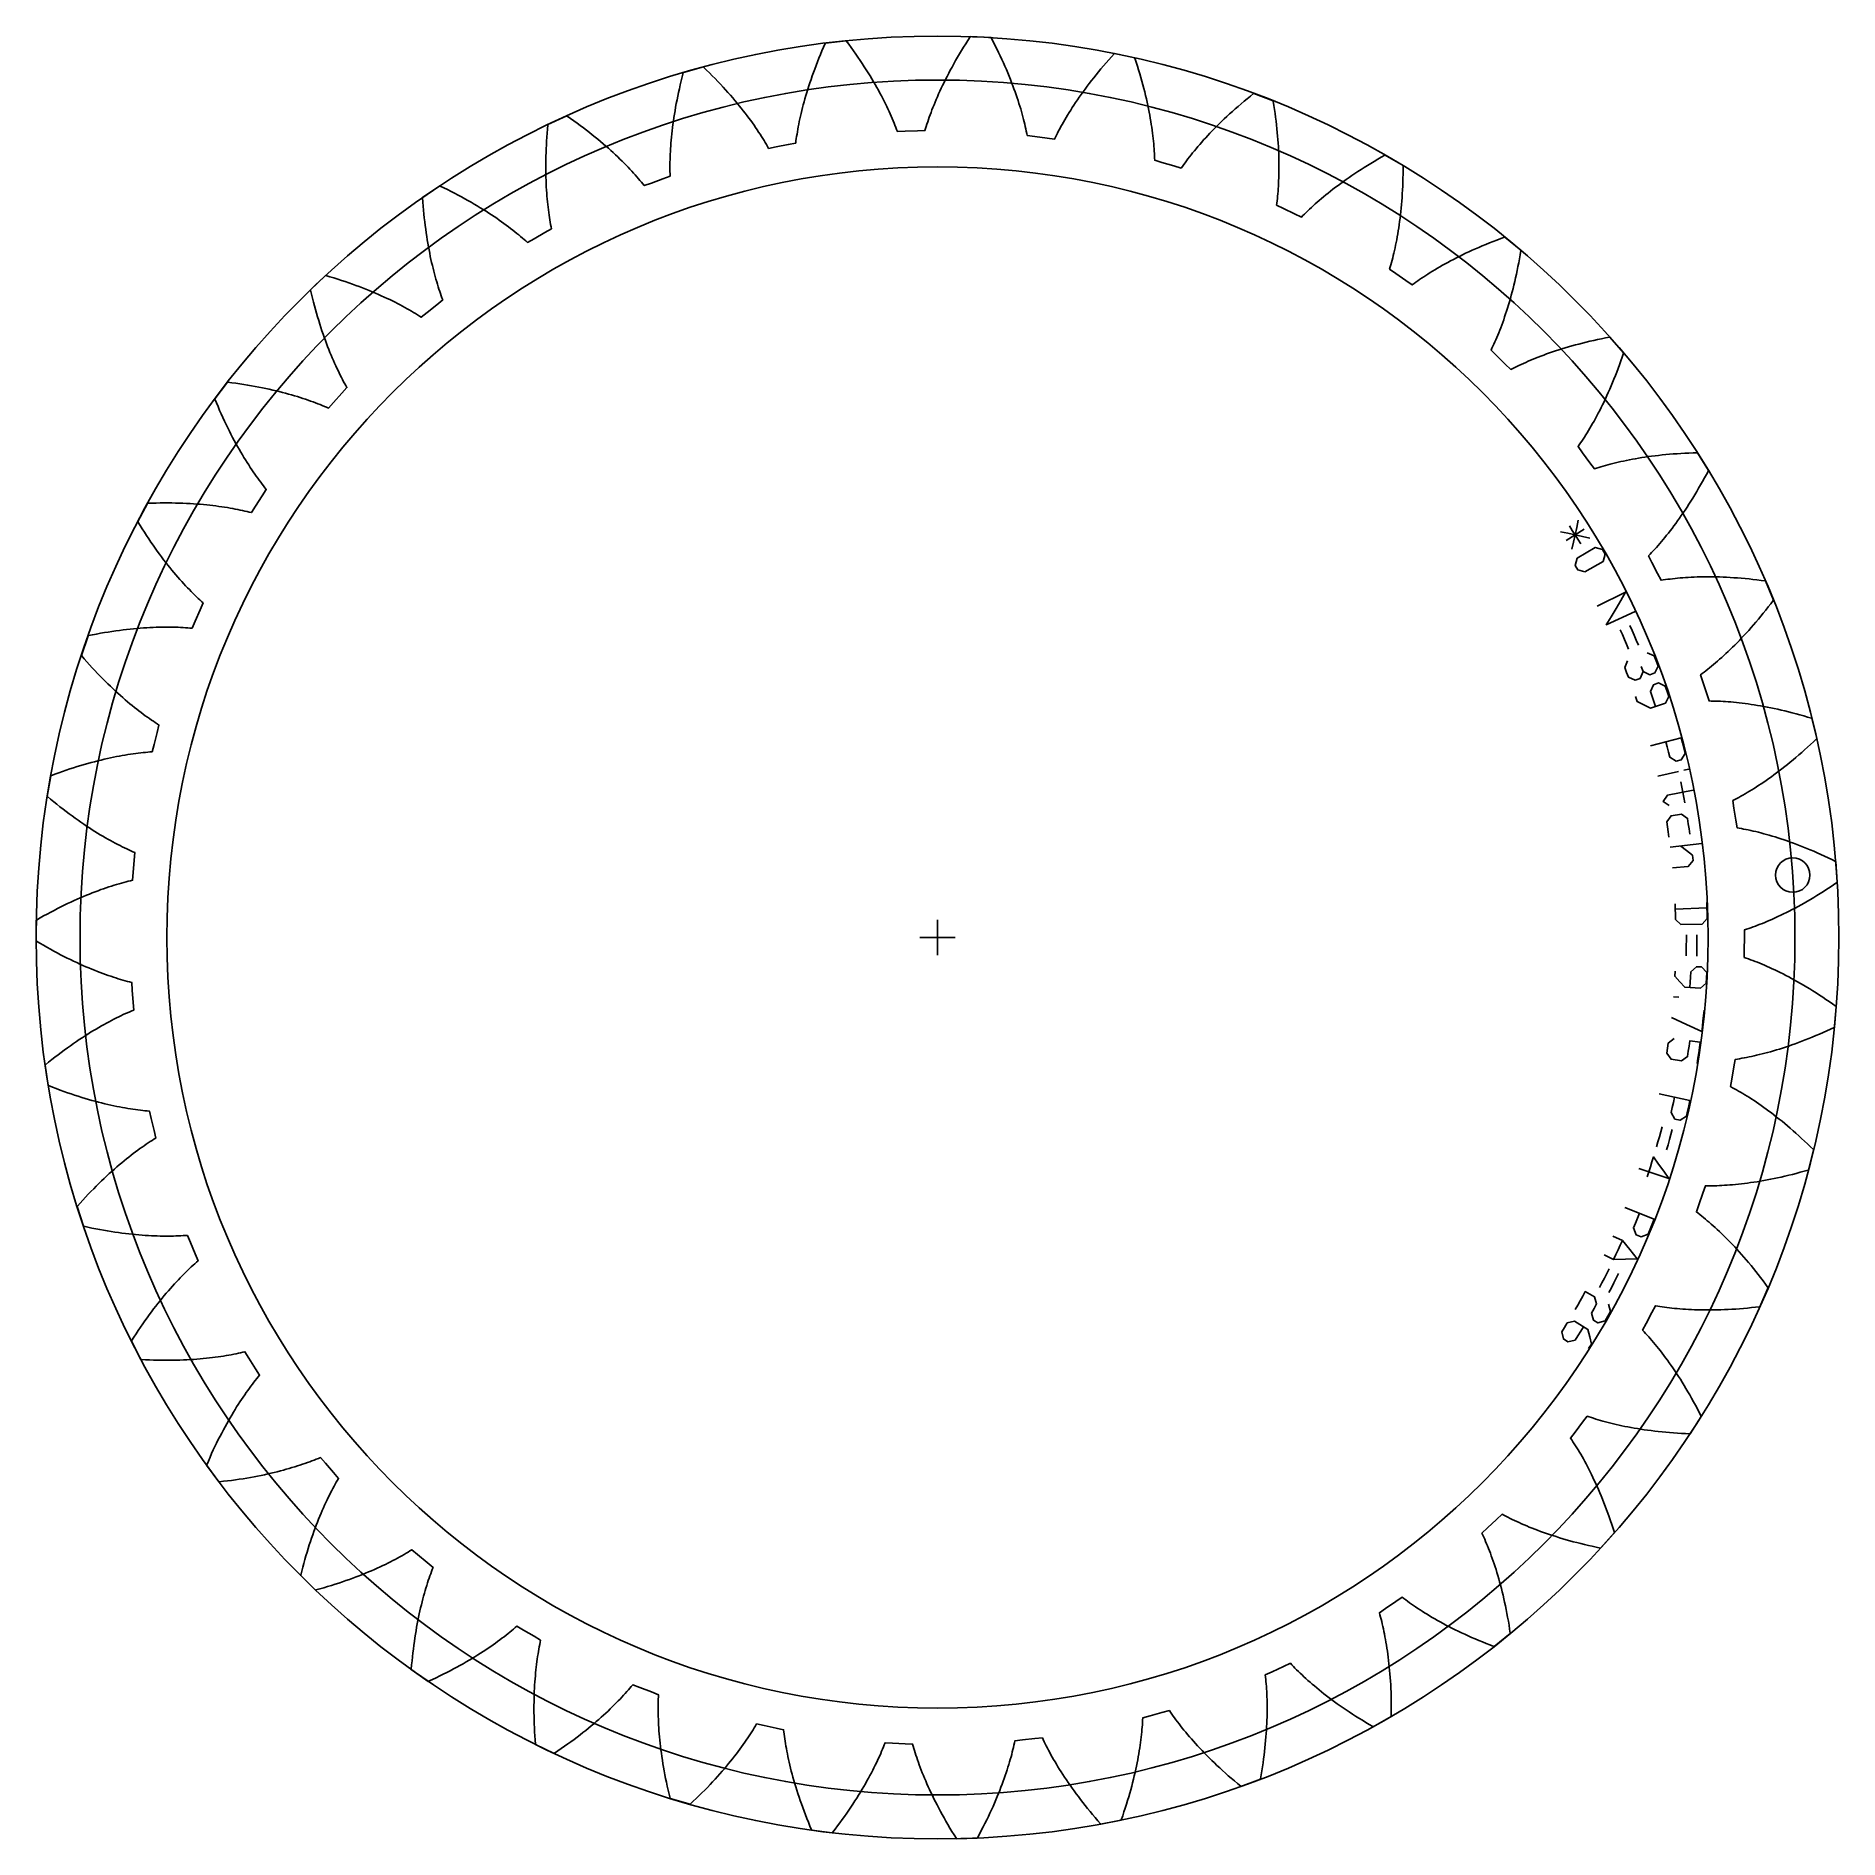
# Model space of a CAD drawing. Extents: x -5.1 to 5.1, y -5.1 to 5.1.
import ezdxf

# ---------------------------------------------------------------- set-up
doc = ezdxf.new("R2010")
doc.units = 0
doc.header["$MEASUREMENT"] = 0
for name, color, linetype in [('gear', 7, 'CONTINUOUS'), ('gear_guides', 5, 'CONTINUOUS'), ('gear_texts', 7, 'CONTINUOUS')]:
    doc.layers.add(name, color=color, linetype=linetype)

msp = doc.modelspace()

# ---------------------------------------------------------------- linework, layer by layer
at = {"layer": 'gear'}
msp.add_lwpolyline([(4.5875, 0), (4.587992, 0.043372), (4.599743, 0.047203), (4.611791, 0.051251), (4.624134, 0.055521), (4.63677, 0.060019), (4.649694, 0.064751), (4.662903, 0.069722), (4.676396, 0.074937), (4.690167, 0.080403), (4.704213, 0.086124), (4.718532, 0.092105), (4.73312, 0.098353), (4.747972, 0.104872), (4.763086, 0.111668), (4.778457, 0.118746), (4.794081, 0.126111), (4.809955, 0.133767), (4.826075, 0.141721), (4.842436, 0.149977), (4.859035, 0.158539), (4.875867, 0.167414), (4.892928, 0.176606), (4.910213, 0.186119), (4.927719, 0.195958), (4.94544, 0.206129), (4.963372, 0.216635), (4.981511, 0.227481), (4.999852, 0.238672), (5.018389, 0.250212), (5.037119, 0.262106), (5.056037, 0.274358), (5.075137, 0.286972), (5.094414, 0.299952), (5.113864, 0.313303), (5.115085, 0.31415), (5.115238, 0.314256), (5.115314, 0.314309), (5.115351, 0.314336), (5.106751, 0.432107), (5.106711, 0.432128), (5.106628, 0.432169), (5.106461, 0.432252), (5.10513, 0.432912), (5.083947, 0.443296), (5.062988, 0.453339), (5.042259, 0.463044), (5.021762, 0.472418), (5.001503, 0.481465), (4.981485, 0.490189), (4.961713, 0.498597), (4.942191, 0.506693), (4.922923, 0.514483), (4.903912, 0.521971), (4.885163, 0.529163), (4.866679, 0.536064), (4.848464, 0.54268), (4.830522, 0.549015), (4.812855, 0.555076), (4.795468, 0.560867), (4.778364, 0.566395), (4.761546, 0.571664), (4.745017, 0.576681), (4.728781, 0.581451), (4.712841, 0.585979), (4.697199, 0.590271), (4.681858, 0.594334), (4.666822, 0.598172), (4.652094, 0.601792), (4.637675, 0.605199), (4.623568, 0.608399), (4.609776, 0.611398), (4.596302, 0.614202), (4.583147, 0.616817), (4.570314, 0.619249), (4.557806, 0.621503), (4.545624, 0.623587), (4.538836, 0.666427), (4.528093, 0.735887), (4.521622, 0.778776), (4.532605, 0.784442), (4.543848, 0.79037), (4.555347, 0.796565), (4.567097, 0.803032), (4.579095, 0.809776), (4.591336, 0.816801), (4.603817, 0.824113), (4.616533, 0.831717), (4.62948, 0.839617), (4.642654, 0.847818), (4.65605, 0.856325), (4.669665, 0.865143), (4.683492, 0.874275), (4.697529, 0.883727), (4.71177, 0.893502), (4.72621, 0.903606), (4.740845, 0.914043), (4.75567, 0.924816), (4.77068, 0.93593), (4.785871, 0.94739), (4.801236, 0.9592), (4.816772, 0.971362), (4.832472, 0.983882), (4.848332, 0.996764), (4.864347, 1.01001), (4.880511, 1.023626), (4.896819, 1.037614), (4.913266, 1.051978), (4.929845, 1.066722), (4.946552, 1.08185), (4.963382, 1.097365), (4.980327, 1.113269), (4.997384, 1.129568), (4.998453, 1.130599), (4.998587, 1.130729), (4.998654, 1.130793), (4.998686, 1.130825), (4.971305, 1.245692), (4.971262, 1.245706), (4.971173, 1.245733), (4.970996, 1.245788), (4.969576, 1.246227), (4.947001, 1.253078), (4.924703, 1.259628), (4.902685, 1.265883), (4.88095, 1.271847), (4.859502, 1.277527), (4.838344, 1.282928), (4.81748, 1.288055), (4.796912, 1.292915), (4.776644, 1.297513), (4.756678, 1.301855), (4.737018, 1.305946), (4.717666, 1.309793), (4.698626, 1.313401), (4.679899, 1.316776), (4.661489, 1.319924), (4.643399, 1.322851), (4.625629, 1.325564), (4.608184, 1.328067), (4.591064, 1.330367), (4.574273, 1.332471), (4.557813, 1.334383), (4.541685, 1.336111), (4.525892, 1.33766), (4.510435, 1.339037), (4.495316, 1.340247), (4.480537, 1.341297), (4.4661, 1.342193), (4.452006, 1.342941), (4.438256, 1.343547), (4.424852, 1.344018), (4.411795, 1.34436), (4.399087, 1.344579), (4.386729, 1.344681), (4.373157, 1.385877), (4.351411, 1.452714), (4.338143, 1.49401), (4.348076, 1.501365), (4.358222, 1.50902), (4.368578, 1.516979), (4.379139, 1.525247), (4.389899, 1.533828), (4.400855, 1.542726), (4.412001, 1.551945), (4.423333, 1.561491), (4.434845, 1.571365), (4.446533, 1.581574), (4.458391, 1.592119), (4.470415, 1.603006), (4.482599, 1.614238), (4.494937, 1.625819), (4.507426, 1.637753), (4.520058, 1.650042), (4.53283, 1.662691), (4.545735, 1.675703), (4.558768, 1.689081), (4.571923, 1.70283), (4.585195, 1.716951), (4.598578, 1.731448), (4.612067, 1.746324), (4.625656, 1.761583), (4.639338, 1.777227), (4.653109, 1.793259), (4.666962, 1.809682), (4.680891, 1.826499), (4.694891, 1.843711), (4.708955, 1.861323), (4.723077, 1.879336), (4.737252, 1.897754), (4.751473, 1.916577), (4.752364, 1.917767), (4.752475, 1.917916), (4.75253, 1.91799), (4.752557, 1.918027), (4.707105, 2.027014), (4.70706, 2.027021), (4.706968, 2.027034), (4.706784, 2.027059), (4.705312, 2.027264), (4.681931, 2.030406), (4.658871, 2.033295), (4.636135, 2.035936), (4.613725, 2.038337), (4.591643, 2.040503), (4.569893, 2.042439), (4.548476, 2.044154), (4.527395, 2.045651), (4.506652, 2.046938), (4.486248, 2.048021), (4.466186, 2.048905), (4.446468, 2.049598), (4.427096, 2.050105), (4.40807, 2.050433), (4.389394, 2.050587), (4.371067, 2.050574), (4.353093, 2.050401), (4.335472, 2.050074), (4.318205, 2.049598), (4.301294, 2.048981), (4.28474, 2.048228), (4.268544, 2.047346), (4.252707, 2.046342), (4.237229, 2.045221), (4.222112, 2.04399), (4.207356, 2.042656), (4.192962, 2.041224), (4.17893, 2.039702), (4.165262, 2.038095), (4.151956, 2.036409), (4.139013, 2.034652), (4.126435, 2.03283), (4.11422, 2.030948), (4.094215, 2.069434), (4.06203, 2.131918), (4.04231, 2.17055), (4.050934, 2.179403), (4.059721, 2.188586), (4.068666, 2.198104), (4.077763, 2.207958), (4.087008, 2.218154), (4.096395, 2.228695), (4.105918, 2.239583), (4.115571, 2.250822), (4.125351, 2.262416), (4.135249, 2.274367), (4.145262, 2.286678), (4.155384, 2.299353), (4.165608, 2.312394), (4.175929, 2.325804), (4.186342, 2.339586), (4.196839, 2.353743), (4.207416, 2.368277), (4.218067, 2.38319), (4.228785, 2.398486), (4.239565, 2.414166), (4.2504, 2.430234), (4.261284, 2.44669), (4.272212, 2.463537), (4.283177, 2.480778), (4.294173, 2.498415), (4.305193, 2.516448), (4.316232, 2.53488), (4.327284, 2.553714), (4.338341, 2.572949), (4.349398, 2.592589), (4.360448, 2.612634), (4.371485, 2.633087), (4.382502, 2.653948), (4.38319, 2.655265), (4.383276, 2.65543), (4.383319, 2.655512), (4.38334, 2.655553), (4.320994, 2.755837), (4.320948, 2.755837), (4.320855, 2.755835), (4.32067, 2.755831), (4.319184, 2.755797), (4.295601, 2.755147), (4.272377, 2.754299), (4.249511, 2.75326), (4.227006, 2.752034), (4.204863, 2.75063), (4.183084, 2.749053), (4.161669, 2.747309), (4.140621, 2.745406), (4.11994, 2.743349), (4.099627, 2.741144), (4.079683, 2.738799), (4.060109, 2.73632), (4.040906, 2.733713), (4.022074, 2.730984), (4.003615, 2.728141), (3.985528, 2.725189), (3.967814, 2.722134), (3.950474, 2.718984), (3.933507, 2.715745), (3.916914, 2.712423), (3.900695, 2.709025), (3.88485, 2.705556), (3.869379, 2.702025), (3.854282, 2.698436), (3.839558, 2.694796), (3.825207, 2.691112), (3.811229, 2.687389), (3.797623, 2.683636), (3.784389, 2.679857), (3.771526, 2.676059), (3.759033, 2.672249), (3.74691, 2.668432), (3.735155, 2.664615), (3.709236, 2.699394), (3.667444, 2.755905), (3.641782, 2.790874), (3.648874, 2.800996), (3.656074, 2.81147), (3.663377, 2.822299), (3.670776, 2.833485), (3.678265, 2.845032), (3.68584, 2.856942), (3.693493, 2.869216), (3.701219, 2.881859), (3.709011, 2.894871), (3.716865, 2.908255), (3.724773, 2.922013), (3.732731, 2.936147), (3.740731, 2.950659), (3.748767, 2.965552), (3.756834, 2.980825), (3.764924, 2.996483), (3.773033, 3.012525), (3.781153, 3.028954), (3.789279, 3.045771), (3.797404, 3.062977), (3.805521, 3.080575), (3.813625, 3.098564), (3.821709, 3.116946), (3.829766, 3.135723), (3.83779, 3.154894), (3.845776, 3.174462), (3.853715, 3.194427), (3.861602, 3.214789), (3.869431, 3.235549), (3.877194, 3.256708), (3.884885, 3.278267), (3.892499, 3.300225), (3.900027, 3.322582), (3.900495, 3.323993), (3.900553, 3.32417), (3.900582, 3.324258), (3.900596, 3.324301), (3.82297, 3.413286), (3.822926, 3.413279), (3.822834, 3.413262), (3.822652, 3.413228), (3.821191, 3.412956), (3.798018, 3.408532), (3.77523, 3.403969), (3.752827, 3.399275), (3.73081, 3.394456), (3.709179, 3.389517), (3.687935, 3.384467), (3.667077, 3.379311), (3.646607, 3.374056), (3.626524, 3.368708), (3.606827, 3.363274), (3.587518, 3.35776), (3.568595, 3.352173), (3.550059, 3.346519), (3.531909, 3.340805), (3.514145, 3.335037), (3.496766, 3.329222), (3.479771, 3.323366), (3.46316, 3.317475), (3.446933, 3.311556), (3.431088, 3.305615), (3.415624, 3.299659), (3.400541, 3.293694), (3.385836, 3.287726), (3.37151, 3.281762), (3.357561, 3.275807), (3.343987, 3.269869), (3.330787, 3.263953), (3.31796, 3.258065), (3.305503, 3.252212), (3.293416, 3.2464), (3.281696, 3.240635), (3.270342, 3.234923), (3.259351, 3.22927), (3.228189, 3.259441), (3.177873, 3.308516), (3.146934, 3.338916), (3.152311, 3.350044), (3.157738, 3.361537), (3.163209, 3.373398), (3.168717, 3.385626), (3.174258, 3.398225), (3.179823, 3.411195), (3.185408, 3.424539), (3.191006, 3.438257), (3.196611, 3.45235), (3.202216, 3.466821), (3.207815, 3.481669), (3.213402, 3.496897), (3.21897, 3.512504), (3.224513, 3.528493), (3.230026, 3.544863), (3.2355, 3.561615), (3.24093, 3.578751), (3.24631, 3.59627), (3.251633, 3.614172), (3.256892, 3.632459), (3.262082, 3.651131), (3.267195, 3.670187), (3.272225, 3.689628), (3.277166, 3.709454), (3.282011, 3.729664), (3.286754, 3.750259), (3.291388, 3.771239), (3.295907, 3.792603), (3.300304, 3.81435), (3.304572, 3.83648), (3.308706, 3.858993), (3.312699, 3.881888), (3.316543, 3.905164), (3.316778, 3.906632), (3.316808, 3.906815), (3.316822, 3.906907), (3.316829, 3.906952), (3.225934, 3.982333), (3.225892, 3.982318), (3.225804, 3.982286), (3.225629, 3.982224), (3.224231, 3.981721), (3.202068, 3.973637), (3.180306, 3.965478), (3.158947, 3.957251), (3.137988, 3.948962), (3.117429, 3.940618), (3.09727, 3.932225), (3.07751, 3.92379), (3.058148, 3.915319), (3.039182, 3.906819), (3.020613, 3.898296), (3.002438, 3.889756), (2.984656, 3.881206), (2.967267, 3.872652), (2.950269, 3.8641), (2.93366, 3.855558), (2.917439, 3.84703), (2.901604, 3.838523), (2.886153, 3.830044), (2.871085, 3.821599), (2.856398, 3.813194), (2.84209, 3.804834), (2.828159, 3.796527), (2.814602, 3.788277), (2.801419, 3.780092), (2.788605, 3.771977), (2.776159, 3.763938), (2.764079, 3.755981), (2.752362, 3.748112), (2.741006, 3.740337), (2.730008, 3.732661), (2.719364, 3.725091), (2.709073, 3.717631), (2.699132, 3.710289), (2.663533, 3.73507), (2.605997, 3.775438), (2.570582, 3.800482), (2.574104, 3.812328), (2.577617, 3.824543), (2.581115, 3.837127), (2.584591, 3.850081), (2.588038, 3.863405), (2.591451, 3.877101), (2.594823, 3.891167), (2.598148, 3.905605), (2.601419, 3.920416), (2.604631, 3.935598), (2.607775, 3.951152), (2.610847, 3.967079), (2.61384, 3.983378), (2.616747, 4.000048), (2.619562, 4.017091), (2.622278, 4.034504), (2.624889, 4.052289), (2.627389, 4.070444), (2.629771, 4.088968), (2.632029, 4.107862), (2.634156, 4.127124), (2.636146, 4.146754), (2.637993, 4.16675), (2.63969, 4.187112), (2.64123, 4.207838), (2.642608, 4.228927), (2.643816, 4.250378), (2.64485, 4.27219), (2.645701, 4.294361), (2.646364, 4.31689), (2.646833, 4.339774), (2.647101, 4.363013), (2.647162, 4.386604), (2.647159, 4.38809), (2.647159, 4.388276), (2.647158, 4.388369), (2.647158, 4.388415), (2.545348, 4.448239), (2.545308, 4.448217), (2.545227, 4.448172), (2.545064, 4.448082), (2.543765, 4.447362), (2.523185, 4.435827), (2.503015, 4.424283), (2.483251, 4.412737), (2.463894, 4.401193), (2.44494, 4.389659), (2.426388, 4.378141), (2.408237, 4.366646), (2.390484, 4.355178), (2.373128, 4.343746), (2.356166, 4.332354), (2.339596, 4.321009), (2.323417, 4.309718), (2.307625, 4.298485), (2.292218, 4.287318), (2.277195, 4.276221), (2.262552, 4.265202), (2.248286, 4.254265), (2.234396, 4.243418), (2.220878, 4.232665), (2.207729, 4.222012), (2.194947, 4.211466), (2.182529, 4.201031), (2.170472, 4.190714), (2.158771, 4.18052), (2.147426, 4.170455), (2.136431, 4.160523), (2.125784, 4.150732), (2.115481, 4.141085), (2.105519, 4.131589), (2.095894, 4.122248), (2.086603, 4.113068), (2.077642, 4.104055), (2.069007, 4.095213), (2.029894, 4.113962), (1.966627, 4.144579), (1.927654, 4.163617), (1.92923, 4.175875), (1.930738, 4.188495), (1.932172, 4.201477), (1.933524, 4.214821), (1.93479, 4.228526), (1.935962, 4.242591), (1.937034, 4.257017), (1.938, 4.271801), (1.938853, 4.286944), (1.939587, 4.302445), (1.940196, 4.318302), (1.940673, 4.334516), (1.941013, 4.351083), (1.941208, 4.368004), (1.941252, 4.385277), (1.94114, 4.402901), (1.940865, 4.420874), (1.94042, 4.439195), (1.9398, 4.457862), (1.938997, 4.476873), (1.938007, 4.496227), (1.936823, 4.515922), (1.935438, 4.535955), (1.933846, 4.556326), (1.932042, 4.57703), (1.930019, 4.598068), (1.927771, 4.619435), (1.925292, 4.64113), (1.922576, 4.663151), (1.919617, 4.685494), (1.916409, 4.708157), (1.912946, 4.731138), (1.909221, 4.754434), (1.90898, 4.7559), (1.90895, 4.756083), (1.908934, 4.756175), (1.908926, 4.75622), (1.798839, 4.798938), (1.798803, 4.79891), (1.79873, 4.798853), (1.798584, 4.798738), (1.797417, 4.797818), (1.778954, 4.783132), (1.760896, 4.768502), (1.743241, 4.753934), (1.725986, 4.739435), (1.709128, 4.72501), (1.692664, 4.710666), (1.676592, 4.696407), (1.660908, 4.682241), (1.645611, 4.668172), (1.630696, 4.654207), (1.61616, 4.640351), (1.602002, 4.62661), (1.588216, 4.61299), (1.574801, 4.599496), (1.561752, 4.586133), (1.549066, 4.572907), (1.536739, 4.559824), (1.524769, 4.546889), (1.513151, 4.534107), (1.501881, 4.521483), (1.490957, 4.509023), (1.480373, 4.496731), (1.470127, 4.484614), (1.460213, 4.472675), (1.450629, 4.46092), (1.44137, 4.449353), (1.432431, 4.43798), (1.423809, 4.426806), (1.415499, 4.415835), (1.407497, 4.405071), (1.399799, 4.39452), (1.3924, 4.384186), (1.385295, 4.374073), (1.343681, 4.386306), (1.276323, 4.406377), (1.2348, 4.418917), (1.23439, 4.431269), (1.233854, 4.443968), (1.233186, 4.457012), (1.232381, 4.470399), (1.231432, 4.48413), (1.230332, 4.498201), (1.229076, 4.512611), (1.227658, 4.527359), (1.226071, 4.542443), (1.224309, 4.557861), (1.222367, 4.573611), (1.220237, 4.589691), (1.217914, 4.606098), (1.215392, 4.622831), (1.212666, 4.639888), (1.209728, 4.657266), (1.206573, 4.674962), (1.203195, 4.692974), (1.199588, 4.7113), (1.195747, 4.729936), (1.191665, 4.748881), (1.187337, 4.76813), (1.182756, 4.787682), (1.177917, 4.807533), (1.172815, 4.82768), (1.167444, 4.848121), (1.161797, 4.868851), (1.15587, 4.889867), (1.149657, 4.911167), (1.143152, 4.932746), (1.13635, 4.954601), (1.129245, 4.976729), (1.121833, 4.999126), (1.121359, 5.000534), (1.1213, 5.00071), (1.12127, 5.000798), (1.121255, 5.000841), (1.005741, 5.025347), (1.00571, 5.025314), (1.005647, 5.025245), (1.005521, 5.025109), (1.004516, 5.024014), (0.988649, 5.006556), (0.973172, 4.989219), (0.958082, 4.972008), (0.943376, 4.954928), (0.92905, 4.937986), (0.9151, 4.921186), (0.901524, 4.904534), (0.888316, 4.888035), (0.875473, 4.871695), (0.862991, 4.855518), (0.850867, 4.83951), (0.839096, 4.823676), (0.827674, 4.808021), (0.816596, 4.792549), (0.80586, 4.777266), (0.79546, 4.762177), (0.785392, 4.747286), (0.775651, 4.732598), (0.766234, 4.718118), (0.757136, 4.70385), (0.748351, 4.689798), (0.739876, 4.675968), (0.731706, 4.662364), (0.723837, 4.648989), (0.716262, 4.635849), (0.708978, 4.622947), (0.701979, 4.610288), (0.695261, 4.597875), (0.688819, 4.585713), (0.682648, 4.573805), (0.676742, 4.562156), (0.671096, 4.550768), (0.665706, 4.539647), (0.622668, 4.545046), (0.552962, 4.554052), (0.509966, 4.559769), (0.507579, 4.571895), (0.505013, 4.584343), (0.502262, 4.597111), (0.499319, 4.610197), (0.49618, 4.623597), (0.492838, 4.63731), (0.489286, 4.651332), (0.485521, 4.665662), (0.481535, 4.680296), (0.477322, 4.695231), (0.472878, 4.710465), (0.468197, 4.725995), (0.463272, 4.741818), (0.458099, 4.75793), (0.452672, 4.774328), (0.446984, 4.791009), (0.441031, 4.80797), (0.434808, 4.825207), (0.428308, 4.842717), (0.421527, 4.860496), (0.414459, 4.87854), (0.407099, 4.896846), (0.399441, 4.91541), (0.391481, 4.934228), (0.383213, 4.953296), (0.374632, 4.97261), (0.365734, 4.992166), (0.356512, 5.011959), (0.346963, 5.031987), (0.337081, 5.052243), (0.326861, 5.072724), (0.316299, 5.093425), (0.305389, 5.114343), (0.304696, 5.115657), (0.304609, 5.115822), (0.304565, 5.115904), (0.304544, 5.115944), (0.186594, 5.121602), (0.186569, 5.121565), (0.186518, 5.121487), (0.186416, 5.121332), (0.1856, 5.12009), (0.172738, 5.100313), (0.160243, 5.080717), (0.148109, 5.061309), (0.136333, 5.042091), (0.12491, 5.02307), (0.113836, 5.00425), (0.103107, 4.985636), (0.092716, 4.967232), (0.082661, 4.949044), (0.072936, 4.931074), (0.063536, 4.913328), (0.054458, 4.895811), (0.045695, 4.878526), (0.037243, 4.861478), (0.029097, 4.844671), (0.021252, 4.828109), (0.013703, 4.811796), (0.006445, 4.795735), (-0.000528, 4.779932), (-0.00722, 4.764389), (-0.013636, 4.749111), (-0.019783, 4.7341), (-0.025665, 4.719361), (-0.031287, 4.704898), (-0.036656, 4.690713), (-0.041776, 4.676809), (-0.046653, 4.663191), (-0.051293, 4.649862), (-0.055701, 4.636823), (-0.059882, 4.62408), (-0.063843, 4.611634), (-0.067589, 4.599488), (-0.071126, 4.587646), (-0.114472, 4.586072), (-0.18472, 4.58378), (-0.228077, 4.582525), (-0.232378, 4.594112), (-0.236907, 4.605987), (-0.241671, 4.618148), (-0.246674, 4.630592), (-0.251923, 4.643315), (-0.257421, 4.656314), (-0.263176, 4.669586), (-0.269191, 4.683125), (-0.275473, 4.696931), (-0.282027, 4.710997), (-0.288857, 4.725321), (-0.295969, 4.739899), (-0.303368, 4.754726), (-0.311059, 4.7698), (-0.319046, 4.785115), (-0.327336, 4.800668), (-0.335932, 4.816455), (-0.34484, 4.83247), (-0.354065, 4.848711), (-0.36361, 4.865172), (-0.373481, 4.881848), (-0.383682, 4.898737), (-0.394219, 4.915832), (-0.405094, 4.933129), (-0.416314, 4.950624), (-0.427882, 4.968311), (-0.439802, 4.986186), (-0.452079, 5.004244), (-0.464718, 5.02248), (-0.477721, 5.040889), (-0.491094, 5.059466), (-0.50484, 5.078205), (-0.518964, 5.097101), (-0.519859, 5.098287), (-0.519971, 5.098436), (-0.520027, 5.09851), (-0.520055, 5.098546), (-0.637385, 5.08521), (-0.637404, 5.085169), (-0.637442, 5.085085), (-0.637518, 5.084915), (-0.638124, 5.083558), (-0.647647, 5.061974), (-0.656837, 5.040628), (-0.6657, 5.019524), (-0.674241, 4.998667), (-0.682464, 4.97806), (-0.690376, 4.957707), (-0.697981, 4.937613), (-0.705285, 4.917781), (-0.712292, 4.898214), (-0.719008, 4.878918), (-0.72544, 4.859894), (-0.731591, 4.841147), (-0.737468, 4.822681), (-0.743076, 4.804497), (-0.74842, 4.786601), (-0.753507, 4.768995), (-0.758341, 4.751682), (-0.762929, 4.734666), (-0.767276, 4.717948), (-0.771388, 4.701533), (-0.775271, 4.685424), (-0.77893, 4.669622), (-0.782371, 4.65413), (-0.785601, 4.638952), (-0.788624, 4.624089), (-0.791448, 4.609544), (-0.794078, 4.59532), (-0.796519, 4.581419), (-0.798778, 4.567843), (-0.800862, 4.554593), (-0.802775, 4.541673), (-0.804524, 4.529084), (-0.806115, 4.516828), (-0.848647, 4.508321), (-0.917618, 4.49479), (-0.960212, 4.486597), (-0.966316, 4.497343), (-0.972692, 4.508338), (-0.979344, 4.519578), (-0.986279, 4.531058), (-0.9935, 4.542775), (-1.001013, 4.554723), (-1.008822, 4.566899), (-1.016932, 4.579299), (-1.025347, 4.591917), (-1.034072, 4.60475), (-1.043111, 4.617793), (-1.05247, 4.631042), (-1.062151, 4.64449), (-1.07216, 4.658135), (-1.082501, 4.671971), (-1.093179, 4.685992), (-1.104196, 4.700196), (-1.115557, 4.714575), (-1.127267, 4.729125), (-1.13933, 4.743842), (-1.151748, 4.758719), (-1.164526, 4.773752), (-1.177668, 4.788936), (-1.191178, 4.804265), (-1.205059, 4.819733), (-1.219314, 4.835336), (-1.233947, 4.851067), (-1.248962, 4.866922), (-1.264362, 4.882895), (-1.28015, 4.898979), (-1.29633, 4.91517), (-1.312904, 4.931461), (-1.329876, 4.947848), (-1.33095, 4.948875), (-1.331084, 4.949003), (-1.331152, 4.949067), (-1.331185, 4.949098), (-1.444856, 4.917115), (-1.444868, 4.917071), (-1.444892, 4.916981), (-1.44494, 4.916802), (-1.44532, 4.915365), (-1.451258, 4.892533), (-1.456905, 4.869989), (-1.462268, 4.847737), (-1.467352, 4.82578), (-1.472164, 4.80412), (-1.476708, 4.782762), (-1.480991, 4.761708), (-1.485019, 4.740961), (-1.488797, 4.720524), (-1.492331, 4.7004), (-1.495627, 4.680591), (-1.498692, 4.6611), (-1.50153, 4.64193), (-1.504148, 4.623083), (-1.506553, 4.604561), (-1.508749, 4.586367), (-1.510744, 4.568503), (-1.512543, 4.550971), (-1.514152, 4.533773), (-1.515578, 4.51691), (-1.516826, 4.500386), (-1.517903, 4.484202), (-1.518815, 4.468359), (-1.519568, 4.452859), (-1.520168, 4.437704), (-1.520622, 4.422895), (-1.520936, 4.408433), (-1.521116, 4.39432), (-1.521168, 4.380557), (-1.521099, 4.367145), (-1.520915, 4.354086), (-1.520621, 4.341379), (-1.520226, 4.329026), (-1.560843, 4.313806), (-1.62675, 4.289387), (-1.667478, 4.274468), (-1.675227, 4.284096), (-1.683284, 4.293926), (-1.691653, 4.303953), (-1.70034, 4.314172), (-1.709347, 4.324578), (-1.718679, 4.335167), (-1.72834, 4.345933), (-1.738334, 4.356871), (-1.748664, 4.367976), (-1.759335, 4.379243), (-1.770349, 4.390667), (-1.781712, 4.402243), (-1.793425, 4.413964), (-1.805494, 4.425827), (-1.81792, 4.437824), (-1.830708, 4.449952), (-1.843861, 4.462204), (-1.857382, 4.474574), (-1.871275, 4.487058), (-1.885541, 4.499649), (-1.900185, 4.512342), (-1.91521, 4.52513), (-1.930617, 4.538009), (-1.946411, 4.550972), (-1.962593, 4.564014), (-1.979166, 4.577128), (-1.996134, 4.590308), (-2.013498, 4.603549), (-2.03126, 4.616844), (-2.049424, 4.630188), (-2.067992, 4.643574), (-2.086964, 4.656996), (-2.106345, 4.670447), (-2.10757, 4.671289), (-2.107723, 4.671394), (-2.1078, 4.671446), (-2.107837, 4.671472), (-2.214906, 4.621668), (-2.214911, 4.621623), (-2.21492, 4.621531), (-2.214939, 4.621346), (-2.215084, 4.619867), (-2.217282, 4.596378), (-2.219239, 4.57322), (-2.220963, 4.550396), (-2.22246, 4.527907), (-2.223735, 4.505757), (-2.224794, 4.483946), (-2.225644, 4.462478), (-2.226292, 4.441353), (-2.226743, 4.420575), (-2.227003, 4.400144), (-2.227079, 4.380063), (-2.226977, 4.360333), (-2.226704, 4.340956), (-2.226265, 4.321933), (-2.225667, 4.303265), (-2.224917, 4.284954), (-2.22402, 4.267001), (-2.222983, 4.249408), (-2.221812, 4.232174), (-2.220515, 4.215302), (-2.219096, 4.198792), (-2.217563, 4.182644), (-2.215922, 4.16686), (-2.214179, 4.15144), (-2.21234, 4.136385), (-2.210413, 4.121695), (-2.208402, 4.10737), (-2.206316, 4.093411), (-2.20416, 4.079818), (-2.20194, 4.066591), (-2.199664, 4.05373), (-2.197336, 4.041234), (-2.194964, 4.029105), (-2.232613, 4.007567), (-2.29375, 3.972892), (-2.331557, 3.951632), (-2.34075, 3.959893), (-2.35028, 3.968303), (-2.36015, 3.976857), (-2.370363, 3.985551), (-2.380923, 3.994377), (-2.391832, 4.003332), (-2.403095, 4.012409), (-2.414714, 4.021602), (-2.426692, 4.030907), (-2.439032, 4.040316), (-2.451736, 4.049825), (-2.464808, 4.059428), (-2.47825, 4.069119), (-2.492065, 4.078892), (-2.506256, 4.088741), (-2.520823, 4.09866), (-2.535771, 4.108643), (-2.551102, 4.118685), (-2.566817, 4.128778), (-2.582918, 4.138918), (-2.599409, 4.149097), (-2.61629, 4.15931), (-2.633564, 4.16955), (-2.651233, 4.179812), (-2.669297, 4.190089), (-2.68776, 4.200375), (-2.706622, 4.210663), (-2.725885, 4.220947), (-2.74555, 4.23122), (-2.765619, 4.241478), (-2.786093, 4.251712), (-2.806973, 4.261916), (-2.828261, 4.272085), (-2.829605, 4.272719), (-2.829773, 4.272798), (-2.829857, 4.272838), (-2.829898, 4.272856), (-2.927591, 4.206523), (-2.927589, 4.206478), (-2.927583, 4.206385), (-2.927572, 4.206199), (-2.927478, 4.204716), (-2.925879, 4.181179), (-2.924097, 4.158007), (-2.922137, 4.135202), (-2.920007, 4.112764), (-2.917712, 4.090696), (-2.915259, 4.068998), (-2.912655, 4.047671), (-2.909905, 4.026717), (-2.907017, 4.006135), (-2.903997, 3.985927), (-2.90085, 3.966094), (-2.897585, 3.946636), (-2.894207, 3.927553), (-2.890722, 3.908847), (-2.887137, 3.890517), (-2.883459, 3.872563), (-2.879694, 3.854987), (-2.875849, 3.837788), (-2.871929, 3.820965), (-2.867942, 3.804519), (-2.863893, 3.78845), (-2.859789, 3.772758), (-2.855637, 3.757441), (-2.851443, 3.742501), (-2.847214, 3.727935), (-2.842955, 3.713745), (-2.838673, 3.699928), (-2.834374, 3.686484), (-2.830065, 3.673413), (-2.825753, 3.660713), (-2.821442, 3.648384), (-2.817141, 3.636424), (-2.812854, 3.624832), (-2.846561, 3.597534), (-2.901343, 3.5535), (-2.935251, 3.526451), (-2.94565, 3.53313), (-2.956405, 3.539903), (-2.967519, 3.546763), (-2.978994, 3.553706), (-2.990834, 3.560724), (-3.003038, 3.567813), (-3.015611, 3.574965), (-3.028555, 3.582176), (-3.04187, 3.589439), (-3.055559, 3.596747), (-3.069625, 3.604095), (-3.084068, 3.611477), (-3.09889, 3.618886), (-3.114094, 3.626316), (-3.12968, 3.633761), (-3.145651, 3.641215), (-3.162007, 3.648671), (-3.178749, 3.656123), (-3.19588, 3.663565), (-3.213399, 3.67099), (-3.231309, 3.678393), (-3.24961, 3.685765), (-3.268303, 3.693102), (-3.287389, 3.700397), (-3.306868, 3.707643), (-3.326741, 3.714834), (-3.347009, 3.721963), (-3.367673, 3.729024), (-3.388731, 3.73601), (-3.410186, 3.742915), (-3.432037, 3.749732), (-3.454283, 3.756455), (-3.476926, 3.763077), (-3.478354, 3.763488), (-3.478533, 3.763539), (-3.478622, 3.763565), (-3.478666, 3.763576), (-3.564453, 3.682431), (-3.564444, 3.682387), (-3.564423, 3.682296), (-3.564382, 3.682115), (-3.564052, 3.680666), (-3.558698, 3.65769), (-3.553222, 3.635104), (-3.547629, 3.612908), (-3.541927, 3.591103), (-3.536122, 3.569689), (-3.53022, 3.548665), (-3.524229, 3.528032), (-3.518153, 3.50779), (-3.512001, 3.487938), (-3.505778, 3.468477), (-3.499491, 3.449405), (-3.493147, 3.430723), (-3.486751, 3.412429), (-3.480311, 3.394524), (-3.473833, 3.377006), (-3.467322, 3.359875), (-3.460787, 3.34313), (-3.454232, 3.326771), (-3.447664, 3.310795), (-3.44109, 3.295202), (-3.434516, 3.27999), (-3.427949, 3.265159), (-3.421394, 3.250707), (-3.414857, 3.236633), (-3.408346, 3.222934), (-3.401866, 3.209611), (-3.395423, 3.19666), (-3.389023, 3.18408), (-3.382674, 3.171869), (-3.37638, 3.160025), (-3.370147, 3.148547), (-3.363983, 3.137432), (-3.357892, 3.126678), (-3.386783, 3.094326), (-3.433793, 3.042075), (-3.462922, 3.009937), (-3.474258, 3.014862), (-3.485961, 3.019821), (-3.498031, 3.02481), (-3.510472, 3.029822), (-3.523283, 3.03485), (-3.536467, 3.039889), (-3.550025, 3.044933), (-3.563957, 3.049973), (-3.578265, 3.055006), (-3.592949, 3.060024), (-3.608011, 3.065021), (-3.623452, 3.06999), (-3.639271, 3.074925), (-3.655469, 3.07982), (-3.672048, 3.084669), (-3.689007, 3.089464), (-3.706347, 3.0942), (-3.724069, 3.09887), (-3.742171, 3.103468), (-3.760655, 3.107987), (-3.77952, 3.11242), (-3.798767, 3.116762), (-3.818395, 3.121005), (-3.838403, 3.125144), (-3.858793, 3.129171), (-3.879562, 3.133081), (-3.900711, 3.136866), (-3.92224, 3.140521), (-3.944146, 3.144039), (-3.966431, 3.147413), (-3.989092, 3.150637), (-4.012129, 3.153704), (-4.035541, 3.156608), (-4.037017, 3.156784), (-4.037201, 3.156806), (-4.037293, 3.156817), (-4.037338, 3.156822), (-4.108998, 3.062966), (-4.108982, 3.062924), (-4.108947, 3.062837), (-4.108877, 3.062665), (-4.108319, 3.061288), (-4.099349, 3.039468), (-4.09032, 3.018053), (-4.08124, 2.997042), (-4.072114, 2.976434), (-4.062949, 2.956228), (-4.053751, 2.936424), (-4.044527, 2.917019), (-4.035283, 2.898014), (-4.026026, 2.879406), (-4.016762, 2.861194), (-4.007497, 2.843378), (-3.998238, 2.825955), (-3.988991, 2.808925), (-3.979762, 2.792285), (-3.970557, 2.776033), (-3.961383, 2.760168), (-3.952246, 2.744689), (-3.943152, 2.729592), (-3.934107, 2.714876), (-3.925117, 2.70054), (-3.916188, 2.68658), (-3.907326, 2.672995), (-3.898538, 2.659781), (-3.889828, 2.646938), (-3.881204, 2.634461), (-3.87267, 2.622349), (-3.864233, 2.6106), (-3.855899, 2.599209), (-3.847673, 2.588175), (-3.83956, 2.577494), (-3.831567, 2.567165), (-3.8237, 2.557182), (-3.815963, 2.547545), (-3.83929, 2.510977), (-3.87731, 2.451862), (-3.900906, 2.415468), (-3.912885, 2.41851), (-3.925232, 2.421528), (-3.937946, 2.424516), (-3.95103, 2.427467), (-3.964482, 2.430376), (-3.978304, 2.433234), (-3.992495, 2.436037), (-4.007055, 2.438778), (-4.021985, 2.44145), (-4.037284, 2.444048), (-4.052952, 2.446564), (-4.06899, 2.448992), (-4.085396, 2.451326), (-4.10217, 2.453559), (-4.119312, 2.455685), (-4.136821, 2.457698), (-4.154696, 2.459591), (-4.172937, 2.461358), (-4.191542, 2.462992), (-4.210512, 2.464487), (-4.229844, 2.465837), (-4.249538, 2.467035), (-4.269592, 2.468075), (-4.290005, 2.468951), (-4.310777, 2.469655), (-4.331904, 2.470183), (-4.353387, 2.470527), (-4.375223, 2.470681), (-4.39741, 2.470639), (-4.419947, 2.470395), (-4.442832, 2.469942), (-4.466063, 2.469274), (-4.489637, 2.468385), (-4.491122, 2.468322), (-4.491308, 2.468314), (-4.491401, 2.46831), (-4.491446, 2.468307), (-4.547122, 2.364172), (-4.547099, 2.364132), (-4.547051, 2.364053), (-4.546954, 2.363894), (-4.546182, 2.362624), (-4.533828, 2.342526), (-4.521482, 2.322837), (-4.509148, 2.303555), (-4.496835, 2.284677), (-4.484547, 2.266203), (-4.472291, 2.24813), (-4.460074, 2.230457), (-4.447902, 2.21318), (-4.435779, 2.196298), (-4.423714, 2.179809), (-4.411711, 2.163709), (-4.399777, 2.147998), (-4.387918, 2.132671), (-4.376139, 2.117726), (-4.364447, 2.103162), (-4.352847, 2.088974), (-4.341345, 2.075161), (-4.329946, 2.061719), (-4.318658, 2.048644), (-4.307484, 2.035936), (-4.296432, 2.023589), (-4.285506, 2.011601), (-4.274711, 1.999968), (-4.264055, 1.988688), (-4.25354, 1.977757), (-4.243175, 1.967171), (-4.232962, 1.956926), (-4.222908, 1.94702), (-4.213019, 1.937449), (-4.203298, 1.928208), (-4.193752, 1.919294), (-4.184385, 1.910703), (-4.175202, 1.902431), (-4.192362, 1.862595), (-4.220406, 1.798147), (-4.237859, 1.758439), (-4.250171, 1.75952), (-4.262841, 1.760519), (-4.275871, 1.761428), (-4.289258, 1.762243), (-4.303003, 1.762955), (-4.317104, 1.76356), (-4.331561, 1.76405), (-4.346372, 1.76442), (-4.361537, 1.764663), (-4.377055, 1.764772), (-4.392924, 1.764742), (-4.409143, 1.764566), (-4.425711, 1.764238), (-4.442626, 1.763752), (-4.459887, 1.763101), (-4.477492, 1.762279), (-4.49544, 1.76128), (-4.513728, 1.760098), (-4.532355, 1.758726), (-4.551318, 1.757159), (-4.570617, 1.755391), (-4.590248, 1.753414), (-4.610209, 1.751224), (-4.630499, 1.748813), (-4.651114, 1.746177), (-4.672053, 1.743308), (-4.693312, 1.740202), (-4.71489, 1.736851), (-4.736783, 1.733251), (-4.758989, 1.729394), (-4.781505, 1.725276), (-4.804328, 1.72089), (-4.827454, 1.716231), (-4.82891, 1.715931), (-4.829092, 1.715893), (-4.829183, 1.715874), (-4.829227, 1.715865), (-4.867478, 1.604146), (-4.867449, 1.604112), (-4.867388, 1.604041), (-4.867268, 1.6039), (-4.866302, 1.60277), (-4.850884, 1.584914), (-4.835539, 1.56746), (-4.820272, 1.550406), (-4.80509, 1.533748), (-4.789998, 1.517485), (-4.775002, 1.501612), (-4.760108, 1.486127), (-4.745321, 1.471026), (-4.730648, 1.456308), (-4.716094, 1.441967), (-4.701664, 1.428002), (-4.687364, 1.414408), (-4.6732, 1.401182), (-4.659176, 1.38832), (-4.645299, 1.37582), (-4.631573, 1.363677), (-4.618004, 1.351887), (-4.604598, 1.340448), (-4.591358, 1.329354), (-4.578291, 1.318602), (-4.565401, 1.308188), (-4.552693, 1.298108), (-4.540173, 1.288357), (-4.527844, 1.278933), (-4.515713, 1.269829), (-4.503783, 1.261043), (-4.492059, 1.25257), (-4.480547, 1.244405), (-4.46925, 1.236544), (-4.458173, 1.228982), (-4.44732, 1.221714), (-4.436696, 1.214737), (-4.426306, 1.208046), (-4.436853, 1.165973), (-4.454196, 1.097861), (-4.465053, 1.055867), (-4.477379, 1.054959), (-4.490046, 1.053912), (-4.503052, 1.05272), (-4.516397, 1.051377), (-4.530078, 1.049875), (-4.544093, 1.04821), (-4.558442, 1.046375), (-4.573121, 1.044364), (-4.588128, 1.042171), (-4.603463, 1.03979), (-4.619121, 1.037214), (-4.635102, 1.034439), (-4.651403, 1.031458), (-4.668021, 1.028264), (-4.684954, 1.024853), (-4.702199, 1.021218), (-4.719754, 1.017353), (-4.737616, 1.013252), (-4.755781, 1.008911), (-4.774248, 1.004322), (-4.793013, 0.99948), (-4.812072, 0.99438), (-4.831424, 0.989016), (-4.851064, 0.983382), (-4.87099, 0.977473), (-4.891197, 0.971283), (-4.911683, 0.964806), (-4.932444, 0.958038), (-4.953476, 0.950972), (-4.974776, 0.943604), (-4.996339, 0.935927), (-5.018163, 0.927937), (-5.040243, 0.919628), (-5.041631, 0.919098), (-5.041805, 0.919032), (-5.041892, 0.918999), (-5.041934, 0.918982), (-5.061768, 0.802575), (-5.061734, 0.802545), (-5.061663, 0.802485), (-5.061521, 0.802365), (-5.060387, 0.801405), (-5.042304, 0.786253), (-5.024358, 0.771487), (-5.006553, 0.757102), (-4.988896, 0.743096), (-4.97139, 0.729464), (-4.954042, 0.716202), (-4.936857, 0.703307), (-4.91984, 0.690774), (-4.902996, 0.6786), (-4.88633, 0.666779), (-4.869846, 0.655309), (-4.853551, 0.644185), (-4.837448, 0.633403), (-4.821543, 0.622958), (-4.805841, 0.612845), (-4.790345, 0.603061), (-4.775061, 0.593601), (-4.759992, 0.58446), (-4.745144, 0.575633), (-4.730522, 0.567117), (-4.716128, 0.558905), (-4.701968, 0.550994), (-4.688046, 0.543379), (-4.674365, 0.536054), (-4.66093, 0.529014), (-4.647746, 0.522256), (-4.634815, 0.515772), (-4.622142, 0.50956), (-4.60973, 0.503613), (-4.597583, 0.497925), (-4.585705, 0.492493), (-4.5741, 0.487311), (-4.56277, 0.482372), (-4.566432, 0.439153), (-4.572624, 0.36914), (-4.576605, 0.325949), (-4.588625, 0.323076), (-4.60096, 0.320011), (-4.613607, 0.316747), (-4.626563, 0.313281), (-4.639826, 0.309604), (-4.653393, 0.305712), (-4.667261, 0.301599), (-4.681428, 0.29726), (-4.695889, 0.292688), (-4.710643, 0.287877), (-4.725686, 0.282824), (-4.741015, 0.277521), (-4.756626, 0.271963), (-4.772517, 0.266145), (-4.788683, 0.260062), (-4.805122, 0.253707), (-4.821829, 0.247076), (-4.838802, 0.240164), (-4.856036, 0.232964), (-4.873527, 0.225473), (-4.891272, 0.217684), (-4.909267, 0.209593), (-4.927508, 0.201194), (-4.94599, 0.192482), (-4.964709, 0.183453), (-4.983662, 0.174102), (-5.002844, 0.164423), (-5.02225, 0.154412), (-5.041876, 0.144064), (-5.061718, 0.133374), (-5.081771, 0.122338), (-5.102031, 0.11095), (-5.122492, 0.099208), (-5.123777, 0.098462), (-5.123938, 0.098368), (-5.124018, 0.098322), (-5.124057, 0.098298), (-5.124962, -0.019783), (-5.124923, -0.019807), (-5.124844, -0.019855), (-5.124684, -0.019951), (-5.123411, -0.020716), (-5.103132, -0.032771), (-5.083049, -0.044467), (-5.063168, -0.055809), (-5.043492, -0.066802), (-5.024026, -0.07745), (-5.004776, -0.087757), (-4.985745, -0.097728), (-4.966937, -0.107369), (-4.948358, -0.116684), (-4.930012, -0.125678), (-4.911902, -0.134355), (-4.894033, -0.142721), (-4.87641, -0.150781), (-4.859035, -0.158539), (-4.841914, -0.166002), (-4.825049, -0.173174), (-4.808445, -0.18006), (-4.792106, -0.186665), (-4.776034, -0.192996), (-4.760235, -0.199056), (-4.74471, -0.204853), (-4.729464, -0.21039), (-4.714501, -0.215673), (-4.699822, -0.220709), (-4.685432, -0.225502), (-4.671334, -0.230058), (-4.657531, -0.234383), (-4.644025, -0.238483), (-4.63082, -0.242362), (-4.617918, -0.246027), (-4.605323, -0.249483), (-4.593037, -0.252737), (-4.581062, -0.255794), (-4.577743, -0.299041), (-4.572624, -0.36914), (-4.569625, -0.412411), (-4.581029, -0.417175), (-4.592712, -0.422179), (-4.604672, -0.427429), (-4.616904, -0.432929), (-4.629406, -0.438686), (-4.642173, -0.444703), (-4.655201, -0.450988), (-4.668488, -0.457544), (-4.682029, -0.464376), (-4.69582, -0.471491), (-4.709858, -0.478892), (-4.724137, -0.486585), (-4.738655, -0.494575), (-4.753407, -0.502867), (-4.768388, -0.511465), (-4.783594, -0.520374), (-4.799022, -0.529599), (-4.814666, -0.539145), (-4.830522, -0.549015), (-4.846585, -0.559216), (-4.862851, -0.56975), (-4.879315, -0.580623), (-4.895972, -0.591839), (-4.912817, -0.603403), (-4.929846, -0.615318), (-4.947053, -0.627588), (-4.964434, -0.640219), (-4.981983, -0.653213), (-4.999695, -0.666576), (-5.017565, -0.68031), (-5.035588, -0.69442), (-5.053759, -0.70891), (-5.072071, -0.723783), (-5.07322, -0.724725), (-5.073364, -0.724843), (-5.073436, -0.724902), (-5.07347, -0.724931), (-5.055421, -0.841628), (-5.05538, -0.841646), (-5.055293, -0.84168), (-5.055121, -0.841749), (-5.053741, -0.842301), (-5.031791, -0.850947), (-5.010092, -0.85927), (-4.988648, -0.867276), (-4.967464, -0.87497), (-4.946543, -0.882357), (-4.925888, -0.889443), (-4.905504, -0.896233), (-4.885394, -0.902732), (-4.865561, -0.908945), (-4.846009, -0.91488), (-4.826742, -0.92054), (-4.807763, -0.925931), (-4.789075, -0.931059), (-4.77068, -0.93593), (-4.752583, -0.94055), (-4.734787, -0.944924), (-4.717293, -0.949057), (-4.700106, -0.952956), (-4.683227, -0.956626), (-4.66666, -0.960074), (-4.650407, -0.963305), (-4.63447, -0.966325), (-4.618853, -0.96914), (-4.603557, -0.971755), (-4.588584, -0.974178), (-4.573938, -0.976414), (-4.559619, -0.978469), (-4.545631, -0.980348), (-4.531975, -0.982059), (-4.518652, -0.983607), (-4.505665, -0.984998), (-4.493016, -0.986239), (-4.480706, -0.987335), (-4.470493, -1.029491), (-4.454196, -1.097861), (-4.444294, -1.14009), (-4.454786, -1.146622), (-4.465516, -1.153435), (-4.476478, -1.160535), (-4.48767, -1.167927), (-4.499086, -1.175614), (-4.510722, -1.183602), (-4.522574, -1.191894), (-4.534637, -1.200497), (-4.546907, -1.209413), (-4.559378, -1.218648), (-4.572047, -1.228205), (-4.584907, -1.238089), (-4.597955, -1.248304), (-4.611186, -1.258855), (-4.624594, -1.269745), (-4.638174, -1.280978), (-4.651922, -1.292558), (-4.665832, -1.30449), (-4.679899, -1.316776), (-4.694118, -1.329421), (-4.708484, -1.342428), (-4.72299, -1.355801), (-4.737632, -1.369544), (-4.752405, -1.38366), (-4.767302, -1.398152), (-4.782318, -1.413024), (-4.797447, -1.428279), (-4.812684, -1.443921), (-4.828024, -1.459951), (-4.84346, -1.476374), (-4.858986, -1.493193), (-4.874597, -1.510409), (-4.890286, -1.528027), (-4.891269, -1.529142), (-4.891392, -1.529281), (-4.891454, -1.529351), (-4.891483, -1.529385), (-4.854948, -1.641676), (-4.854904, -1.641687), (-4.854814, -1.641707), (-4.854632, -1.641747), (-4.853182, -1.64207), (-4.830129, -1.647083), (-4.807376, -1.651818), (-4.784926, -1.65628), (-4.762782, -1.660477), (-4.740946, -1.664412), (-4.719422, -1.668093), (-4.698213, -1.671525), (-4.677321, -1.674714), (-4.656748, -1.677666), (-4.636498, -1.680387), (-4.616572, -1.682883), (-4.596974, -1.68516), (-4.577705, -1.687224), (-4.558768, -1.689081), (-4.540164, -1.690738), (-4.521896, -1.6922), (-4.503966, -1.693474), (-4.486376, -1.694565), (-4.469127, -1.695481), (-4.452221, -1.696226), (-4.43566, -1.696808), (-4.419446, -1.697232), (-4.403579, -1.697506), (-4.388061, -1.697634), (-4.372894, -1.697624), (-4.358079, -1.697481), (-4.343616, -1.697212), (-4.329507, -1.696823), (-4.315753, -1.696321), (-4.302355, -1.695712), (-4.289313, -1.695002), (-4.276629, -1.694198), (-4.264302, -1.693305), (-4.247459, -1.733276), (-4.220406, -1.798147), (-4.203858, -1.838241), (-4.213167, -1.846371), (-4.222664, -1.854818), (-4.232346, -1.863584), (-4.242207, -1.872675), (-4.252242, -1.882094), (-4.262447, -1.891845), (-4.272815, -1.901932), (-4.283342, -1.912358), (-4.294022, -1.923127), (-4.304851, -1.934242), (-4.315822, -1.945708), (-4.32693, -1.957527), (-4.338171, -1.969703), (-4.349538, -1.982239), (-4.361025, -1.995139), (-4.372628, -2.008405), (-4.38434, -2.022041), (-4.396156, -2.036049), (-4.40807, -2.050433), (-4.420077, -2.065195), (-4.432169, -2.080338), (-4.444343, -2.095865), (-4.456591, -2.111779), (-4.468907, -2.128081), (-4.481287, -2.144776), (-4.493723, -2.161864), (-4.506209, -2.179348), (-4.51874, -2.197231), (-4.53131, -2.215515), (-4.543911, -2.234201), (-4.556538, -2.253292), (-4.569185, -2.27279), (-4.581845, -2.292697), (-4.582637, -2.293954), (-4.582736, -2.294112), (-4.582785, -2.29419), (-4.582809, -2.294229), (-4.528735, -2.399205), (-4.52869, -2.399209), (-4.528597, -2.399214), (-4.528411, -2.399225), (-4.526928, -2.399311), (-4.503369, -2.400561), (-4.480152, -2.401585), (-4.457276, -2.402388), (-4.434746, -2.402978), (-4.412562, -2.40336), (-4.390726, -2.40354), (-4.369241, -2.403525), (-4.348108, -2.403322), (-4.327328, -2.402935), (-4.306903, -2.402373), (-4.286835, -2.40164), (-4.267126, -2.400744), (-4.247775, -2.39969), (-4.228785, -2.398486), (-4.210157, -2.397137), (-4.191891, -2.39565), (-4.173989, -2.394031), (-4.156451, -2.392286), (-4.139279, -2.390423), (-4.122472, -2.388447), (-4.106032, -2.386365), (-4.08996, -2.384183), (-4.074255, -2.381907), (-4.058917, -2.379544), (-4.043948, -2.377101), (-4.029348, -2.374584), (-4.015115, -2.371999), (-4.001252, -2.369352), (-3.987756, -2.36665), (-3.974629, -2.3639), (-3.96187, -2.361107), (-3.949479, -2.358278), (-3.937455, -2.35542), (-3.914419, -2.392171), (-3.87731, -2.451862), (-3.854545, -2.488783), (-3.862429, -2.498301), (-3.870448, -2.508161), (-3.878598, -2.518367), (-3.886873, -2.528922), (-3.895268, -2.539829), (-3.903776, -2.551091), (-3.912392, -2.56271), (-3.92111, -2.574689), (-3.929924, -2.587032), (-3.93883, -2.599741), (-3.94782, -2.612818), (-3.956888, -2.626266), (-3.96603, -2.640088), (-3.975239, -2.654285), (-3.984508, -2.66886), (-3.993833, -2.683815), (-4.003206, -2.699153), (-4.012622, -2.714876), (-4.022074, -2.730984), (-4.031557, -2.747481), (-4.041064, -2.764368), (-4.050589, -2.781647), (-4.060126, -2.799319), (-4.069668, -2.817386), (-4.079209, -2.83585), (-4.088743, -2.854712), (-4.098263, -2.873973), (-4.107763, -2.893634), (-4.117237, -2.913697), (-4.126677, -2.934163), (-4.136079, -2.955033), (-4.145434, -2.976307), (-4.154737, -2.997987), (-4.155317, -2.999355), (-4.155389, -2.999526), (-4.155425, -2.999612), (-4.155442, -2.999654), (-4.085229, -3.094597), (-4.085184, -3.094593), (-4.085092, -3.094583), (-4.084907, -3.094564), (-4.083429, -3.094411), (-4.059975, -3.091865), (-4.036894, -3.089152), (-4.014186, -3.086275), (-3.991852, -3.083243), (-3.969894, -3.080061), (-3.948312, -3.076737), (-3.927108, -3.073276), (-3.906281, -3.069685), (-3.885832, -3.06597), (-3.865762, -3.062138), (-3.846072, -3.058196), (-3.826761, -3.05415), (-3.80783, -3.050006), (-3.789279, -3.045771), (-3.771108, -3.041451), (-3.753318, -3.037053), (-3.735907, -3.032584), (-3.718876, -3.028049), (-3.702225, -3.023455), (-3.685953, -3.018808), (-3.670061, -3.014116), (-3.654546, -3.009384), (-3.639409, -3.004618), (-3.62465, -2.999826), (-3.610266, -2.995013), (-3.596259, -2.990186), (-3.582625, -2.985352), (-3.569366, -2.980515), (-3.556479, -2.975684), (-3.543963, -2.970863), (-3.531817, -2.96606), (-3.52004, -2.96128), (-3.50863, -2.95653), (-3.479997, -2.98911), (-3.433793, -3.042075), (-3.405401, -3.074866), (-3.411656, -3.085525), (-3.41799, -3.096545), (-3.424397, -3.107926), (-3.430872, -3.119672), (-3.437408, -3.131784), (-3.443999, -3.144264), (-3.45064, -3.157115), (-3.457323, -3.170338), (-3.464044, -3.183935), (-3.470795, -3.197908), (-3.477571, -3.212257), (-3.484365, -3.226986), (-3.491171, -3.242095), (-3.497983, -3.257586), (-3.504795, -3.273459), (-3.511599, -3.289717), (-3.518391, -3.306359), (-3.525163, -3.323388), (-3.531909, -3.340805), (-3.538623, -3.358609), (-3.545298, -3.376803), (-3.551928, -3.395386), (-3.558506, -3.414359), (-3.565026, -3.433723), (-3.571482, -3.453478), (-3.577867, -3.473625), (-3.584174, -3.494163), (-3.590397, -3.515094), (-3.59653, -3.536417), (-3.602565, -3.558132), (-3.608497, -3.58024), (-3.614319, -3.602739), (-3.620024, -3.62563), (-3.620376, -3.627074), (-3.62042, -3.627254), (-3.620442, -3.627345), (-3.620452, -3.627389), (-3.535918, -3.709839), (-3.535874, -3.709828), (-3.535785, -3.709804), (-3.535605, -3.709755), (-3.534171, -3.709367), (-3.511429, -3.703092), (-3.489082, -3.696711), (-3.46713, -3.690229), (-3.445572, -3.683654), (-3.424409, -3.676991), (-3.40364, -3.670248), (-3.383265, -3.66343), (-3.363283, -3.656545), (-3.343696, -3.649598), (-3.3245, -3.642596), (-3.305697, -3.635547), (-3.287285, -3.628455), (-3.269264, -3.621328), (-3.251633, -3.614172), (-3.23439, -3.606994), (-3.217536, -3.599799), (-3.201067, -3.592594), (-3.184985, -3.585386), (-3.169286, -3.57818), (-3.15397, -3.570984), (-3.139036, -3.563803), (-3.124482, -3.556643), (-3.110305, -3.549512), (-3.096505, -3.542414), (-3.08308, -3.535356), (-3.070028, -3.528345), (-3.057347, -3.521386), (-3.045035, -3.514485), (-3.03309, -3.507649), (-3.021509, -3.500883), (-3.010291, -3.494193), (-2.999434, -3.487586), (-2.988934, -3.481067), (-2.955445, -3.508633), (-2.901343, -3.5535), (-2.868058, -3.581312), (-2.872522, -3.592837), (-2.877007, -3.604729), (-2.881506, -3.616991), (-2.886012, -3.629623), (-2.890521, -3.642627), (-2.895025, -3.656003), (-2.899518, -3.669753), (-2.903994, -3.683877), (-2.908446, -3.698376), (-2.912869, -3.71325), (-2.917255, -3.728501), (-2.921598, -3.744129), (-2.925893, -3.760134), (-2.930132, -3.776517), (-2.934309, -3.793277), (-2.938417, -3.810416), (-2.942451, -3.827932), (-2.946404, -3.845827), (-2.950269, -3.8641), (-2.95404, -3.882751), (-2.95771, -3.90178), (-2.961273, -3.921185), (-2.964723, -3.940968), (-2.968052, -3.961127), (-2.971256, -3.981662), (-2.974326, -4.002572), (-2.977257, -4.023857), (-2.980042, -4.045515), (-2.982674, -4.067545), (-2.985148, -4.089947), (-2.987457, -4.11272), (-2.989594, -4.135862), (-2.991553, -4.159372), (-2.99167, -4.160853), (-2.991684, -4.161039), (-2.991691, -4.161131), (-2.991694, -4.161177), (-2.895029, -4.228999), (-2.894987, -4.228981), (-2.894903, -4.228943), (-2.894734, -4.228866), (-2.89338, -4.228252), (-2.871939, -4.218411), (-2.850905, -4.208528), (-2.830277, -4.198609), (-2.810053, -4.18866), (-2.790232, -4.178689), (-2.770814, -4.168701), (-2.751797, -4.158703), (-2.733179, -4.148702), (-2.714959, -4.138703), (-2.697135, -4.128713), (-2.679707, -4.118738), (-2.662671, -4.108785), (-2.646026, -4.09886), (-2.629771, -4.088968), (-2.613903, -4.079117), (-2.598421, -4.069311), (-2.583322, -4.059558), (-2.568604, -4.049864), (-2.554264, -4.040233), (-2.540301, -4.030673), (-2.526712, -4.021189), (-2.513495, -4.011788), (-2.500646, -4.002474), (-2.488163, -3.993255), (-2.476044, -3.984135), (-2.464286, -3.975121), (-2.452885, -3.966218), (-2.44184, -3.957431), (-2.431146, -3.948767), (-2.420801, -3.940232), (-2.410801, -3.931829), (-2.401144, -3.923566), (-2.391825, -3.915447), (-2.354348, -3.937283), (-2.29375, -3.972892), (-2.256435, -3.995004), (-2.258992, -4.007095), (-2.261511, -4.019553), (-2.263985, -4.032378), (-2.266407, -4.04557), (-2.268771, -4.059128), (-2.271071, -4.073054), (-2.2733, -4.087346), (-2.275453, -4.102005), (-2.277521, -4.11703), (-2.279501, -4.132422), (-2.281384, -4.148179), (-2.283164, -4.164301), (-2.284835, -4.180787), (-2.286391, -4.197638), (-2.287826, -4.214851), (-2.289132, -4.232427), (-2.290304, -4.250364), (-2.291335, -4.268661), (-2.292218, -4.287318), (-2.292949, -4.306332), (-2.293519, -4.325703), (-2.293923, -4.345429), (-2.294155, -4.365509), (-2.294207, -4.385941), (-2.294075, -4.406724), (-2.293751, -4.427856), (-2.29323, -4.449334), (-2.292505, -4.471159), (-2.291569, -4.493326), (-2.290418, -4.515835), (-2.289044, -4.538683), (-2.287441, -4.561868), (-2.285603, -4.585388), (-2.285481, -4.586869), (-2.285465, -4.587054), (-2.285457, -4.587147), (-2.285453, -4.587192), (-2.17916, -4.63863), (-2.179122, -4.638605), (-2.179045, -4.638554), (-2.17889, -4.638451), (-2.177652, -4.637628), (-2.158068, -4.624475), (-2.138891, -4.611346), (-2.120121, -4.598246), (-2.101755, -4.585182), (-2.083791, -4.572161), (-2.066226, -4.559187), (-2.049059, -4.546269), (-2.032286, -4.53341), (-2.015906, -4.520618), (-1.999916, -4.507898), (-1.984313, -4.495257), (-1.969094, -4.4827), (-1.954258, -4.470233), (-1.9398, -4.457862), (-1.925718, -4.445593), (-1.912009, -4.433431), (-1.898669, -4.421382), (-1.885697, -4.409452), (-1.873088, -4.397646), (-1.86084, -4.38597), (-1.848948, -4.374429), (-1.837409, -4.363029), (-1.826221, -4.351775), (-1.815379, -4.340673), (-1.80488, -4.329727), (-1.79472, -4.318943), (-1.784895, -4.308327), (-1.775402, -4.297882), (-1.766236, -4.287615), (-1.757394, -4.27753), (-1.748872, -4.267633), (-1.740665, -4.257927), (-1.73277, -4.248419), (-1.692275, -4.263961), (-1.62675, -4.289387), (-1.586371, -4.305227), (-1.586956, -4.317572), (-1.587443, -4.330273), (-1.587828, -4.343329), (-1.588102, -4.356738), (-1.588261, -4.3705), (-1.588297, -4.384614), (-1.588205, -4.399079), (-1.587978, -4.413893), (-1.58761, -4.429056), (-1.587095, -4.444565), (-1.586426, -4.46042), (-1.585597, -4.476619), (-1.584602, -4.493161), (-1.583435, -4.510043), (-1.582089, -4.527263), (-1.580559, -4.544821), (-1.578838, -4.562714), (-1.576921, -4.580939), (-1.574801, -4.599496), (-1.572471, -4.618381), (-1.569927, -4.637592), (-1.567161, -4.657128), (-1.564169, -4.676985), (-1.560944, -4.697161), (-1.557479, -4.717653), (-1.55377, -4.73846), (-1.54981, -4.759577), (-1.545593, -4.781002), (-1.541114, -4.802733), (-1.536367, -4.824765), (-1.531345, -4.847097), (-1.526044, -4.869725), (-1.520457, -4.892645), (-1.520099, -4.894087), (-1.520054, -4.894267), (-1.520031, -4.894358), (-1.52002, -4.894401), (-1.406852, -4.928123), (-1.406818, -4.928092), (-1.40675, -4.928029), (-1.406614, -4.927903), (-1.405524, -4.926892), (-1.388303, -4.910768), (-1.371481, -4.894732), (-1.355056, -4.878791), (-1.339023, -4.862951), (-1.32338, -4.847216), (-1.308124, -4.831593), (-1.293251, -4.816088), (-1.278759, -4.800705), (-1.264643, -4.785451), (-1.2509, -4.770331), (-1.237527, -4.755351), (-1.224519, -4.740515), (-1.211875, -4.72583), (-1.199588, -4.7113), (-1.187657, -4.69693), (-1.176076, -4.682727), (-1.164843, -4.668694), (-1.153952, -4.654838), (-1.1434, -4.641162), (-1.133183, -4.627672), (-1.123297, -4.614374), (-1.113736, -4.60127), (-1.104498, -4.588367), (-1.095578, -4.57567), (-1.08697, -4.563181), (-1.078672, -4.550907), (-1.070677, -4.538852), (-1.062982, -4.52702), (-1.055582, -4.515416), (-1.048472, -4.504043), (-1.041648, -4.492907), (-1.035104, -4.482011), (-1.028837, -4.471359), (-0.986373, -4.480204), (-0.917618, -4.49479), (-0.875221, -4.503948), (-0.873818, -4.516227), (-0.872262, -4.528841), (-0.870547, -4.541789), (-0.868667, -4.555069), (-0.866616, -4.568678), (-0.864388, -4.582615), (-0.861976, -4.596878), (-0.859376, -4.611464), (-0.85658, -4.626371), (-0.853584, -4.641597), (-0.85038, -4.65714), (-0.846963, -4.672996), (-0.843328, -4.689163), (-0.839468, -4.70564), (-0.835377, -4.722421), (-0.831051, -4.739506), (-0.826482, -4.756891), (-0.821666, -4.774573), (-0.816596, -4.792549), (-0.811268, -4.810816), (-0.805675, -4.829371), (-0.799811, -4.84821), (-0.793672, -4.867329), (-0.787252, -4.886727), (-0.780545, -4.906398), (-0.773547, -4.92634), (-0.76625, -4.946548), (-0.758651, -4.96702), (-0.750744, -4.98775), (-0.742524, -5.008736), (-0.733986, -5.029973), (-0.725123, -5.051458), (-0.715932, -5.073185), (-0.715347, -5.074551), (-0.715274, -5.074722), (-0.715237, -5.074807), (-0.715219, -5.074849), (-0.598107, -5.08998), (-0.598079, -5.089944), (-0.598022, -5.089871), (-0.597907, -5.089724), (-0.596994, -5.088552), (-0.582583, -5.069874), (-0.568551, -5.051348), (-0.554895, -5.032979), (-0.541611, -5.014771), (-0.528695, -4.996731), (-0.516142, -4.978863), (-0.503949, -4.961173), (-0.492112, -4.943665), (-0.480625, -4.926344), (-0.469486, -4.909215), (-0.458689, -4.892284), (-0.44823, -4.875554), (-0.438105, -4.85903), (-0.428308, -4.842717), (-0.418836, -4.82662), (-0.409684, -4.810743), (-0.400847, -4.79509), (-0.39232, -4.779666), (-0.384099, -4.764475), (-0.376178, -4.749521), (-0.368553, -4.734808), (-0.361218, -4.720341), (-0.354169, -4.706123), (-0.347401, -4.692159), (-0.340908, -4.678452), (-0.334686, -4.665005), (-0.328729, -4.651824), (-0.323032, -4.638911), (-0.317589, -4.62627), (-0.312396, -4.613904), (-0.307446, -4.601817), (-0.302735, -4.590012), (-0.298257, -4.578493), (-0.254925, -4.580412), (-0.18472, -4.58378), (-0.141403, -4.586018), (-0.138048, -4.597913), (-0.134489, -4.610114), (-0.130719, -4.62262), (-0.126734, -4.635426), (-0.122526, -4.64853), (-0.118091, -4.661929), (-0.113423, -4.67562), (-0.108516, -4.6896), (-0.103366, -4.703866), (-0.097965, -4.718414), (-0.09231, -4.733242), (-0.086394, -4.748344), (-0.080212, -4.763719), (-0.073759, -4.779363), (-0.06703, -4.795271), (-0.060019, -4.811441), (-0.05272, -4.827868), (-0.04513, -4.844548), (-0.037243, -4.861478), (-0.029053, -4.878654), (-0.020556, -4.896071), (-0.011746, -4.913725), (-0.00262, -4.931613), (0.006829, -4.949729), (0.016604, -4.96807), (0.026711, -4.986631), (0.037155, -5.005407), (0.047939, -5.024395), (0.059069, -5.043588), (0.070549, -5.062984), (0.082384, -5.082576), (0.094578, -5.102361), (0.107135, -5.122332), (0.107932, -5.123587), (0.108031, -5.123743), (0.108081, -5.123822), (0.108106, -5.12386), (0.226128, -5.120009), (0.226151, -5.119969), (0.226195, -5.119888), (0.226285, -5.119725), (0.226998, -5.118421), (0.238227, -5.097674), (0.249105, -5.077136), (0.259637, -5.056814), (0.269829, -5.036712), (0.279684, -5.016833), (0.289208, -4.997183), (0.298405, -4.977766), (0.307281, -4.958586), (0.31584, -4.939647), (0.324087, -4.920953), (0.332028, -4.902509), (0.339668, -4.884318), (0.347012, -4.866384), (0.354065, -4.848711), (0.360832, -4.831303), (0.367318, -4.814163), (0.37353, -4.797295), (0.379473, -4.780703), (0.385151, -4.76439), (0.39057, -4.748359), (0.395737, -4.732614), (0.400655, -4.717157), (0.405332, -4.701993), (0.409773, -4.687124), (0.413983, -4.672552), (0.417967, -4.658282), (0.421733, -4.644316), (0.425285, -4.630656), (0.42863, -4.617306), (0.431772, -4.604267), (0.434719, -4.591542), (0.437475, -4.579135), (0.440047, -4.567046), (0.483126, -4.561989), (0.552962, -4.554052), (0.596077, -4.549313), (0.601296, -4.560516), (0.606767, -4.571988), (0.612494, -4.583727), (0.618482, -4.595728), (0.624737, -4.607987), (0.631264, -4.620502), (0.638068, -4.633267), (0.645154, -4.646279), (0.652526, -4.659533), (0.66019, -4.673027), (0.668151, -4.686755), (0.676413, -4.700713), (0.684981, -4.714897), (0.693859, -4.729303), (0.703054, -4.743926), (0.712568, -4.758762), (0.722407, -4.773805), (0.732574, -4.789052), (0.743076, -4.804497), (0.753914, -4.820137), (0.765095, -4.835965), (0.776623, -4.851978), (0.7885, -4.86817), (0.800733, -4.884536), (0.813324, -4.901071), (0.826277, -4.91777), (0.839597, -4.934628), (0.853288, -4.95164), (0.867352, -4.9688), (0.881795, -4.986103), (0.896619, -5.003543), (0.911829, -5.021115), (0.927427, -5.038814), (0.928415, -5.039924), (0.928539, -5.040063), (0.928601, -5.040132), (0.928631, -5.040166), (1.044507, -5.017433), (1.044523, -5.01739), (1.044554, -5.017302), (1.044616, -5.017127), (1.045111, -5.015726), (1.052866, -4.993446), (1.060309, -4.971429), (1.067445, -4.949681), (1.07428, -4.928204), (1.080819, -4.907002), (1.087067, -4.886079), (1.09303, -4.865438), (1.098714, -4.845082), (1.104125, -4.825015), (1.109267, -4.805241), (1.114146, -4.785761), (1.118769, -4.76658), (1.123141, -4.747701), (1.127267, -4.729125), (1.131154, -4.710857), (1.134808, -4.692899), (1.138233, -4.675253), (1.141437, -4.657922), (1.144425, -4.64091), (1.147203, -4.624217), (1.149777, -4.607847), (1.152152, -4.591802), (1.154336, -4.576083), (1.156334, -4.560694), (1.158152, -4.545637), (1.159796, -4.530912), (1.161272, -4.516522), (1.162587, -4.50247), (1.163747, -4.488756), (1.164757, -4.475382), (1.165624, -4.462349), (1.166355, -4.44966), (1.166955, -4.437316), (1.208664, -4.425414), (1.276323, -4.406377), (1.318119, -4.394783), (1.325068, -4.405003), (1.332308, -4.41545), (1.339844, -4.426118), (1.34768, -4.437003), (1.35582, -4.4481), (1.36427, -4.459405), (1.373033, -4.470914), (1.382115, -4.482621), (1.391518, -4.494521), (1.401247, -4.50661), (1.411307, -4.518884), (1.421701, -4.531336), (1.432433, -4.543962), (1.443508, -4.556757), (1.454929, -4.569716), (1.466699, -4.582833), (1.478824, -4.596103), (1.491306, -4.609522), (1.504148, -4.623083), (1.517356, -4.636781), (1.530931, -4.650611), (1.544878, -4.664567), (1.559199, -4.678644), (1.573898, -4.692836), (1.588978, -4.707137), (1.604443, -4.721542), (1.620295, -4.736045), (1.636537, -4.750641), (1.653172, -4.765322), (1.670203, -4.780084), (1.687633, -4.79492), (1.705465, -4.809825), (1.7237, -4.824793), (1.724853, -4.82573), (1.724997, -4.825847), (1.725069, -4.825906), (1.725105, -4.825934), (1.835834, -4.784907), (1.835843, -4.784863), (1.835859, -4.784771), (1.835892, -4.784589), (1.836156, -4.783126), (1.840237, -4.75989), (1.844052, -4.736965), (1.847607, -4.714354), (1.850908, -4.692058), (1.853961, -4.670082), (1.856772, -4.648428), (1.859347, -4.627097), (1.861692, -4.606093), (1.863813, -4.585419), (1.865717, -4.565075), (1.867409, -4.545065), (1.868895, -4.525391), (1.870181, -4.506055), (1.871275, -4.487058), (1.872181, -4.468403), (1.872906, -4.450091), (1.873457, -4.432124), (1.873839, -4.414504), (1.874059, -4.397232), (1.874123, -4.38031), (1.874038, -4.363739), (1.873809, -4.347521), (1.873443, -4.331656), (1.872947, -4.316146), (1.872325, -4.300991), (1.871586, -4.286194), (1.870735, -4.271754), (1.869779, -4.257672), (1.868724, -4.243949), (1.867575, -4.230586), (1.866341, -4.217584), (1.865026, -4.204942), (1.863638, -4.192661), (1.902899, -4.174222), (1.966627, -4.144579), (2.006023, -4.126431), (2.014521, -4.135404), (2.023343, -4.144554), (2.032492, -4.153875), (2.041973, -4.163362), (2.051788, -4.17301), (2.061942, -4.182813), (2.072438, -4.192767), (2.083279, -4.202865), (2.09447, -4.213103), (2.106012, -4.223475), (2.117911, -4.233976), (2.130167, -4.2446), (2.142786, -4.255341), (2.15577, -4.266193), (2.169122, -4.277152), (2.182844, -4.288211), (2.19694, -4.299365), (2.211413, -4.310607), (2.226265, -4.321933), (2.241498, -4.333335), (2.257116, -4.344808), (2.273121, -4.356346), (2.289515, -4.367944), (2.3063, -4.379594), (2.323479, -4.391291), (2.341054, -4.403029), (2.359027, -4.414801), (2.3774, -4.426602), (2.396175, -4.438425), (2.415354, -4.450264), (2.434938, -4.462112), (2.454929, -4.473963), (2.47533, -4.485812), (2.476618, -4.486552), (2.476779, -4.486645), (2.47686, -4.486691), (2.4769, -4.486713), (2.579613, -4.428456), (2.579615, -4.42841), (2.579617, -4.428317), (2.57962, -4.428132), (2.579646, -4.426646), (2.579946, -4.403056), (2.580034, -4.379816), (2.579916, -4.356927), (2.579598, -4.334391), (2.579086, -4.31221), (2.578387, -4.290384), (2.577508, -4.268917), (2.576453, -4.247809), (2.57523, -4.227062), (2.573846, -4.206677), (2.572306, -4.186655), (2.570617, -4.166997), (2.568785, -4.147704), (2.566817, -4.128778), (2.564719, -4.110219), (2.562497, -4.092028), (2.560159, -4.074206), (2.55771, -4.056752), (2.555156, -4.039669), (2.552505, -4.022956), (2.549763, -4.006613), (2.546935, -3.990641), (2.544029, -3.975041), (2.541051, -3.959811), (2.538007, -3.944952), (2.534904, -3.930465), (2.531747, -3.916348), (2.528544, -3.902602), (2.525301, -3.889227), (2.522025, -3.876221), (2.51872, -3.863585), (2.515395, -3.851318), (2.512055, -3.839419), (2.547849, -3.814921), (2.605997, -3.775438), (2.641971, -3.751206), (2.651799, -3.7587), (2.661974, -3.766316), (2.6725, -3.774048), (2.68338, -3.781892), (2.694616, -3.78984), (2.706211, -3.797888), (2.718168, -3.806029), (2.730489, -3.814258), (2.743176, -3.822568), (2.756233, -3.830954), (2.769662, -3.83941), (2.783464, -3.84793), (2.797642, -3.856508), (2.812199, -3.865137), (2.827136, -3.873813), (2.842454, -3.882527), (2.858157, -3.891275), (2.874246, -3.900051), (2.890722, -3.908847), (2.907587, -3.917658), (2.924843, -3.926477), (2.942492, -3.935299), (2.960534, -3.944116), (2.978971, -3.952923), (2.997804, -3.961713), (3.017034, -3.970479), (3.036663, -3.979216), (3.056691, -3.987917), (3.077119, -3.996575), (3.097948, -4.005184), (3.119179, -4.013737), (3.140813, -4.022228), (3.16285, -4.030651), (3.16424, -4.031175), (3.164414, -4.031241), (3.164501, -4.031273), (3.164544, -4.031289), (3.256582, -3.957309), (3.256577, -3.957264), (3.256563, -3.957172), (3.256537, -3.956988), (3.256324, -3.955517), (3.252837, -3.932185), (3.249196, -3.909232), (3.245407, -3.886658), (3.241478, -3.864465), (3.237415, -3.842653), (3.233224, -3.821223), (3.228912, -3.800175), (3.224485, -3.779509), (3.21995, -3.759227), (3.215314, -3.739327), (3.210582, -3.719812), (3.205761, -3.700679), (3.200858, -3.681931), (3.19588, -3.663565), (3.190832, -3.645583), (3.185721, -3.627984), (3.180554, -3.610767), (3.175337, -3.593933), (3.170076, -3.57748), (3.164778, -3.561409), (3.15945, -3.545718), (3.154097, -3.530407), (3.148726, -3.515474), (3.143343, -3.500919), (3.137955, -3.486741), (3.132568, -3.472939), (3.127188, -3.459512), (3.121822, -3.446458), (3.116475, -3.433776), (3.111155, -3.421464), (3.105866, -3.409522), (3.100616, -3.397947), (3.09541, -3.386737), (3.126811, -3.356815), (3.177873, -3.308516), (3.209494, -3.278827), (3.220397, -3.284647), (3.231662, -3.290532), (3.243292, -3.296476), (3.255289, -3.302473), (3.267654, -3.308516), (3.28039, -3.314599), (3.293498, -3.320717), (3.306979, -3.326863), (3.320836, -3.33303), (3.335069, -3.339213), (3.34968, -3.345406), (3.36467, -3.351601), (3.380041, -3.357794), (3.395793, -3.363976), (3.411928, -3.370143), (3.428446, -3.376288), (3.445349, -3.382404), (3.462637, -3.388485), (3.480311, -3.394524), (3.498371, -3.400515), (3.516819, -3.406452), (3.535654, -3.412329), (3.554876, -3.418138), (3.574487, -3.423873), (3.594486, -3.429528), (3.614874, -3.435096), (3.63565, -3.440571), (3.656814, -3.445947), (3.678367, -3.451216), (3.700307, -3.456372), (3.722636, -3.461409), (3.745351, -3.46632), (3.768453, -3.471098), (3.76991, -3.471393), (3.770092, -3.471429), (3.770183, -3.471448), (3.770228, -3.471456), (3.849208, -3.383671), (3.849195, -3.383627), (3.849167, -3.383538), (3.849111, -3.383361), (3.848665, -3.381943), (3.84148, -3.359473), (3.834204, -3.337401), (3.826844, -3.315727), (3.819406, -3.294452), (3.811896, -3.273574), (3.804322, -3.253093), (3.796689, -3.233009), (3.789005, -3.213322), (3.781275, -3.194029), (3.773506, -3.175132), (3.765705, -3.156627), (3.757878, -3.138516), (3.750031, -3.120797), (3.742171, -3.103468), (3.734304, -3.086528), (3.726436, -3.069977), (3.718574, -3.053812), (3.710725, -3.038033), (3.702893, -3.022637), (3.695086, -3.007624), (3.687309, -2.99299), (3.679569, -2.978736), (3.671872, -2.964858), (3.664225, -2.951356), (3.656632, -2.938226), (3.649101, -2.925466), (3.641637, -2.913076), (3.634246, -2.901052), (3.626934, -2.889391), (3.619708, -2.878093), (3.612572, -2.867153), (3.605533, -2.85657), (3.598597, -2.846341), (3.624791, -2.811769), (3.667444, -2.755905), (3.693893, -2.721528), (3.705588, -2.725524), (3.717651, -2.729526), (3.730084, -2.733527), (3.742888, -2.737522), (3.756062, -2.741503), (3.769609, -2.745465), (3.783529, -2.7494), (3.797821, -2.753304), (3.812488, -2.757169), (3.827528, -2.760989), (3.842943, -2.764757), (3.858733, -2.768468), (3.874898, -2.772115), (3.891438, -2.77569), (3.908354, -2.779189), (3.925644, -2.782604), (3.943309, -2.78593), (3.961348, -2.789158), (3.979762, -2.792285), (3.998549, -2.795301), (4.01771, -2.798202), (4.037244, -2.800981), (4.057149, -2.803631), (4.077426, -2.806147), (4.098074, -2.80852), (4.11909, -2.810746), (4.140476, -2.812818), (4.162228, -2.814728), (4.184347, -2.816472), (4.20683, -2.818042), (4.229677, -2.819432), (4.252887, -2.820635), (4.276456, -2.821646), (4.277941, -2.821703), (4.278127, -2.82171), (4.27822, -2.821713), (4.278265, -2.821714), (4.34214, -2.722397), (4.342121, -2.722356), (4.342079, -2.722273), (4.341995, -2.722107), (4.341328, -2.720779), (4.330631, -2.699752), (4.319909, -2.679133), (4.309167, -2.65892), (4.298413, -2.639114), (4.287651, -2.619711), (4.27689, -2.60071), (4.266134, -2.582111), (4.255391, -2.563911), (4.244667, -2.546108), (4.233967, -2.528701), (4.223299, -2.511688), (4.212668, -2.495067), (4.20208, -2.478836), (4.191542, -2.462992), (4.18106, -2.447534), (4.170639, -2.432459), (4.160286, -2.417765), (4.150006, -2.403449), (4.139806, -2.389509), (4.129692, -2.375942), (4.119669, -2.362746), (4.109743, -2.349918), (4.099919, -2.337454), (4.090205, -2.325353), (4.080604, -2.313611), (4.071124, -2.302225), (4.061769, -2.291193), (4.052545, -2.28051), (4.043457, -2.270173), (4.034512, -2.26018), (4.025714, -2.250527), (4.017068, -2.24121), (4.008581, -2.232226), (4.02889, -2.1939), (4.06203, -2.131918), (4.082621, -2.093742), (4.094806, -2.095811), (4.107355, -2.097826), (4.120269, -2.099781), (4.133548, -2.10167), (4.14719, -2.103486), (4.161197, -2.105224), (4.175568, -2.106876), (4.190301, -2.108436), (4.205398, -2.109898), (4.220856, -2.111256), (4.236677, -2.112503), (4.252857, -2.113633), (4.269398, -2.114639), (4.286297, -2.115515), (4.303555, -2.116255), (4.321169, -2.116853), (4.339138, -2.117301), (4.357462, -2.117595), (4.376139, -2.117726), (4.395167, -2.11769), (4.414545, -2.11748), (4.434272, -2.11709), (4.454345, -2.116513), (4.474762, -2.115743), (4.495523, -2.114774), (4.516625, -2.113599), (4.538065, -2.112213), (4.559842, -2.11061), (4.581954, -2.108783), (4.604399, -2.106726), (4.627173, -2.104433), (4.650275, -2.101898), (4.673701, -2.099115), (4.675176, -2.098932), (4.675361, -2.09891), (4.675453, -2.098898), (4.675498, -2.098892), (4.722614, -1.990614), (4.722588, -1.990577), (4.722533, -1.990502), (4.722424, -1.990351), (4.721552, -1.989148), (4.707621, -1.970109), (4.69373, -1.951477), (4.679886, -1.933249), (4.666093, -1.915424), (4.652359, -1.897999), (4.638688, -1.88097), (4.625089, -1.864337), (4.611565, -1.848096), (4.598124, -1.832244), (4.584771, -1.816779), (4.571512, -1.801698), (4.558352, -1.786997), (4.545298, -1.772675), (4.532355, -1.758726), (4.519528, -1.74515), (4.506824, -1.731942), (4.494248, -1.719099), (4.481805, -1.706617), (4.469501, -1.694494), (4.457341, -1.682725), (4.445331, -1.671308), (4.433476, -1.660238), (4.42178, -1.649512), (4.41025, -1.639126), (4.398891, -1.629076), (4.387707, -1.619358), (4.376703, -1.609969), (4.365885, -1.600904), (4.355257, -1.592159), (4.344824, -1.58373), (4.334592, -1.575613), (4.324564, -1.567804), (4.314745, -1.560298), (4.328644, -1.51921), (4.351411, -1.452714), (4.365612, -1.411731), (4.377971, -1.411818), (4.390681, -1.411794), (4.403742, -1.411652), (4.417151, -1.411386), (4.430908, -1.410991), (4.445012, -1.410459), (4.459462, -1.409784), (4.474255, -1.408961), (4.489391, -1.407982), (4.504867, -1.406843), (4.520682, -1.405536), (4.536834, -1.404055), (4.553322, -1.402395), (4.570143, -1.400549), (4.587296, -1.398512), (4.604778, -1.396276), (4.622587, -1.393836), (4.64072, -1.391186), (4.659176, -1.38832), (4.677952, -1.385233), (4.697046, -1.381917), (4.716454, -1.378367), (4.736174, -1.374577), (4.756204, -1.370542), (4.776541, -1.366255), (4.797181, -1.361711), (4.818121, -1.356904), (4.839359, -1.351828), (4.860892, -1.346478), (4.882716, -1.340847), (4.904827, -1.33493), (4.927223, -1.328722), (4.9499, -1.322217), (4.951326, -1.321801), (4.951505, -1.321749), (4.951594, -1.321723), (4.951637, -1.321709), (4.980774, -1.207276), (4.980743, -1.207243), (4.980677, -1.207177), (4.980545, -1.207046), (4.979491, -1.205998), (4.962687, -1.189441), (4.945987, -1.173278), (4.929397, -1.157508), (4.912924, -1.142126), (4.896572, -1.127129), (4.880348, -1.112514), (4.864256, -1.098278), (4.848302, -1.084417), (4.832492, -1.070926), (4.816831, -1.057803), (4.801324, -1.045044), (4.785977, -1.032645), (4.770794, -1.020602), (4.755781, -1.008911), (4.740943, -0.997567), (4.726285, -0.986568), (4.711811, -0.975909), (4.697528, -0.965585), (4.683438, -0.955592), (4.669548, -0.945926), (4.655862, -0.936583), (4.642384, -0.927559), (4.62912, -0.918847), (4.616073, -0.910445), (4.603248, -0.902348), (4.59065, -0.89455), (4.578283, -0.887048), (4.566151, -0.879835), (4.554258, -0.872909), (4.542608, -0.866263), (4.531206, -0.859892), (4.520055, -0.853793), (4.50916, -0.847959), (4.516287, -0.805174), (4.528093, -0.735887), (4.535536, -0.693156), (4.547749, -0.691259), (4.560291, -0.689196), (4.573159, -0.686961), (4.586352, -0.684548), (4.599868, -0.681951), (4.613704, -0.679163), (4.627858, -0.67618), (4.642328, -0.672994), (4.65711, -0.669601), (4.672203, -0.665993), (4.687604, -0.662166), (4.70331, -0.658114), (4.719318, -0.65383), (4.735625, -0.64931), (4.752229, -0.644547), (4.769126, -0.639536), (4.786312, -0.634271), (4.803786, -0.628747), (4.821543, -0.622958), (4.839581, -0.616898), (4.857895, -0.610562), (4.876483, -0.603945), (4.89534, -0.597041), (4.914463, -0.589845), (4.933848, -0.582352), (4.953492, -0.574555), (4.973391, -0.566451), (4.993539, -0.558034), (5.013935, -0.549299), (5.034573, -0.540241), (5.055449, -0.530854), (5.076559, -0.521134), (5.097898, -0.511075), (5.09924, -0.510435), (5.099407, -0.510355), (5.099491, -0.510315), (5.099532, -0.510295), (5.109935, -0.392669), (5.109899, -0.392642), (5.109823, -0.392588), (5.109672, -0.39248), (5.108464, -0.391614), (5.089221, -0.377967), (5.070145, -0.364692), (5.05124, -0.351787), (5.032513, -0.339247), (5.013967, -0.327068), (4.995608, -0.315245), (4.977441, -0.303774), (4.959471, -0.292651), (4.941701, -0.281872), (4.924138, -0.271431), (4.906785, -0.261325), (4.889648, -0.251548), (4.87273, -0.242096), (4.856036, -0.232964), (4.83957, -0.224148), (4.823337, -0.215643), (4.807341, -0.207443), (4.791587, -0.199544), (4.776077, -0.191941), (4.760816, -0.184629), (4.745808, -0.177602), (4.731058, -0.170856), (4.716567, -0.164386), (4.702342, -0.158185), (4.688384, -0.15225), (4.674699, -0.146574), (4.661288, -0.141152), (4.648156, -0.13598), (4.635306, -0.13105), (4.622741, -0.126359), (4.610464, -0.1219), (4.59848, -0.117668), (4.586789, -0.113658), (4.586962, -0.070284)], close=True, dxfattribs=at)
at = {"layer": 'gear_guides'}
for p, q in [((0.1, 0), (-0.1, 0)), ((0, 0.1), (0, -0.1))]:
    msp.add_line(p, q, dxfattribs=at)
for centre, radius in [((0, 0), 5.125), ((0, 0), 4.875), ((0, 0), 4.381621), ((4.862054, 0.355039), 0.098125)]:
    msp.add_circle(centre, radius, dxfattribs=at)
at = {"layer": 'gear_texts'}
for points in [[(3.605657, 2.207033), (3.615603, 2.248048), (3.62515, 2.28931), (3.634296, 2.330815), (3.643037, 2.372559)], [(3.708006, 2.269681), (3.666557, 2.27973), (3.62515, 2.28931), (3.58379, 2.298424), (3.542482, 2.307072)], [(3.574419, 2.257273), (3.675881, 2.321347)], [(3.656831, 2.238357), (3.64108, 2.263889), (3.62515, 2.28931), (3.609043, 2.314619), (3.592759, 2.339815)], [(3.680649, 2.079563), (3.639993, 2.090325), (3.625277, 2.115743), (3.636189, 2.15636), (3.739404, 2.21757), (3.780739, 2.206472), (3.796085, 2.179964), (3.785126, 2.138592), (3.680649, 2.079563)], [(3.965537, 1.85392), (3.802477, 1.777688), (3.830576, 1.823594), (3.858217, 1.869978), (3.885394, 1.916838), (3.912103, 1.964168), (3.75124, 1.883403)], [(3.929108, 1.639638), (3.91754, 1.66709), (3.905779, 1.694461), (3.893827, 1.721748), (3.881685, 1.748951)], [(3.98448, 1.662745), (3.972749, 1.690584), (3.960822, 1.71834), (3.948702, 1.746012), (3.936388, 1.773599)], [(4.035203, 1.61799), (4.074348, 1.600686), (4.085448, 1.572138), (4.096349, 1.543514), (4.078902, 1.504432), (4.050755, 1.494051), (4.012129, 1.51178), (3.994462, 1.473288), (3.966316, 1.462907), (3.927909, 1.480045), (3.917457, 1.507493), (3.906813, 1.534866), (3.923823, 1.57333)], [(4.001453, 1.539815), (4.012129, 1.51178)], [(4.081334, 1.313533), (4.072043, 1.342058), (4.062553, 1.370517), (4.052864, 1.398909), (4.071266, 1.43722), (4.099555, 1.447206), (4.137939, 1.428274), (4.147831, 1.399286), (4.157521, 1.370229), (4.138449, 1.331914), (4.052777, 1.304342), (4.015059, 1.323277), (3.977275, 1.341748), (3.96779, 1.369544)], [(4.14075, 1.112135), (4.14843, 1.083135), (4.155908, 1.054082), (4.163181, 1.024977), (4.199431, 1.00279), (4.22861, 1.009758), (4.250572, 1.046493), (4.243145, 1.076208), (4.235511, 1.105871), (4.22767, 1.13548), (4.053831, 1.08879)], [(4.095955, 0.917691), (4.213052, 0.943926)], [(4.242327, 0.950485), (4.271601, 0.957044)], [(4.160386, 0.750299), (4.125548, 0.77386), (4.149479, 0.808444), (4.29671, 0.83713)], [(4.248957, 0.766272), (4.243491, 0.795983), (4.237818, 0.825655), (4.231937, 0.855287), (4.225849, 0.884877)], [(4.158489, 0.570945), (4.154392, 0.600028), (4.150092, 0.629082), (4.145589, 0.658104), (4.170478, 0.692006), (4.229668, 0.701827), (4.264105, 0.676919), (4.268737, 0.647066), (4.27316, 0.617182), (4.277373, 0.587267)], [(4.166071, 0.512696), (4.344723, 0.534682)], [(4.225622, 0.520025), (4.258957, 0.493901), (4.292133, 0.467336), (4.295298, 0.437293), (4.268386, 0.404398), (4.178787, 0.395909)], [(4.193159, 0.190841), (4.194392, 0.161497), (4.195419, 0.132144), (4.196241, 0.102786), (4.226853, 0.073947), (4.346835, 0.076046), (4.376187, 0.107193), (4.37533, 0.137811), (4.374259, 0.168422), (4.372973, 0.199025)], [(4.374259, 0.168422), (4.194392, 0.161497)], [(4.256223, -0.104255), (4.256849, -0.074471), (4.257266, -0.044684), (4.257474, -0.014895), (4.257474, 0.014895)], [(4.316205, -0.105724), (4.316839, -0.075521), (4.317262, -0.045314), (4.317474, -0.015105), (4.317474, 0.015105)], [(4.278031, -0.28479), (4.279919, -0.25485), (4.281598, -0.224897), (4.283066, -0.194933), (4.314303, -0.166114), (4.344281, -0.167268), (4.372973, -0.199025), (4.371474, -0.229618), (4.36976, -0.260199), (4.337899, -0.288776), (4.248097, -0.282797), (4.220025, -0.251283), (4.191721, -0.220176), (4.193159, -0.190841)], [(4.213821, -0.339805), (4.183918, -0.337394)], [(4.357985, -0.412887), (4.354989, -0.44337), (4.35178, -0.473831), (4.348358, -0.504269), (4.344723, -0.534682), (4.258957, -0.493901), (4.172838, -0.454347)], [(4.318454, -0.71656), (4.323362, -0.686326), (4.328059, -0.656058), (4.332543, -0.625759), (4.336816, -0.595428), (4.277373, -0.587267), (4.27316, -0.617182), (4.268737, -0.647066), (4.264105, -0.676919), (4.229668, -0.701827), (4.170478, -0.692006), (4.145589, -0.658104), (4.150092, -0.629082), (4.154392, -0.600028), (4.18821, -0.575025)], [(4.190234, -0.90807), (4.183778, -0.937367), (4.177117, -0.966618), (4.170251, -0.995822), (4.192311, -1.032149), (4.221442, -1.039321), (4.25779, -1.016726), (4.2648, -0.986909), (4.271601, -0.957044), (4.278193, -0.927132), (4.102276, -0.889009)], [(4.087691, -1.190415), (4.09592, -1.161784), (4.103949, -1.133097), (4.111777, -1.104354), (4.119403, -1.075556)], [(4.145298, -1.207191), (4.153643, -1.178157), (4.161785, -1.149065), (4.169723, -1.119917), (4.177457, -1.090714)], [(4.034127, -1.360927), (4.043551, -1.332667), (4.052777, -1.304342), (4.061804, -1.275952), (4.070632, -1.247501), (4.099965, -1.28794), (4.12893, -1.328851), (4.157521, -1.370229), (3.986566, -1.313886)], [(3.990581, -1.567776), (3.979513, -1.59566), (3.968251, -1.623466), (3.956794, -1.651192), (3.972749, -1.690584), (4.000353, -1.702331), (4.039852, -1.685852), (4.05155, -1.657544), (4.063048, -1.629155), (4.074348, -1.600686), (3.906813, -1.534866)], [(3.838952, -1.697484), (3.893827, -1.721748), (3.936388, -1.773599), (3.978412, -1.826128), (3.911184, -1.82851), (3.84412, -1.830041), (3.789945, -1.804251)], [(3.893827, -1.721748), (3.881685, -1.748951), (3.869352, -1.776068), (3.85683, -1.803099), (3.84412, -1.830041)], [(3.763925, -1.989767), (3.777756, -1.963382), (3.791401, -1.936901), (3.804861, -1.910325), (3.818134, -1.883655)], [(3.816969, -2.017808), (3.830995, -1.991051), (3.844832, -1.964197), (3.858482, -1.937247), (3.871942, -1.910201)], [(3.625277, -2.115743), (3.639993, -2.090325), (3.654529, -2.064805), (3.668888, -2.039184), (3.683066, -2.013463), (3.735713, -2.042243), (3.747553, -2.082907), (3.732887, -2.109077), (3.718039, -2.135145), (3.728918, -2.176229), (3.754829, -2.191351), (3.796085, -2.179964), (3.811245, -2.15335), (3.826219, -2.126629), (3.814682, -2.085415)], [(3.672404, -2.212715), (3.656831, -2.238357), (3.64108, -2.263889), (3.62515, -2.28931), (3.58379, -2.298424), (3.558538, -2.282228), (3.549054, -2.241255), (3.564649, -2.216367), (3.58007, -2.191371), (3.621011, -2.18175), (3.6981, -2.228198), (3.708006, -2.269681), (3.717511, -2.311411), (3.701247, -2.337366)]]:
    msp.add_lwpolyline(points, dxfattribs=at)

doc.saveas('drawing.dxf')
